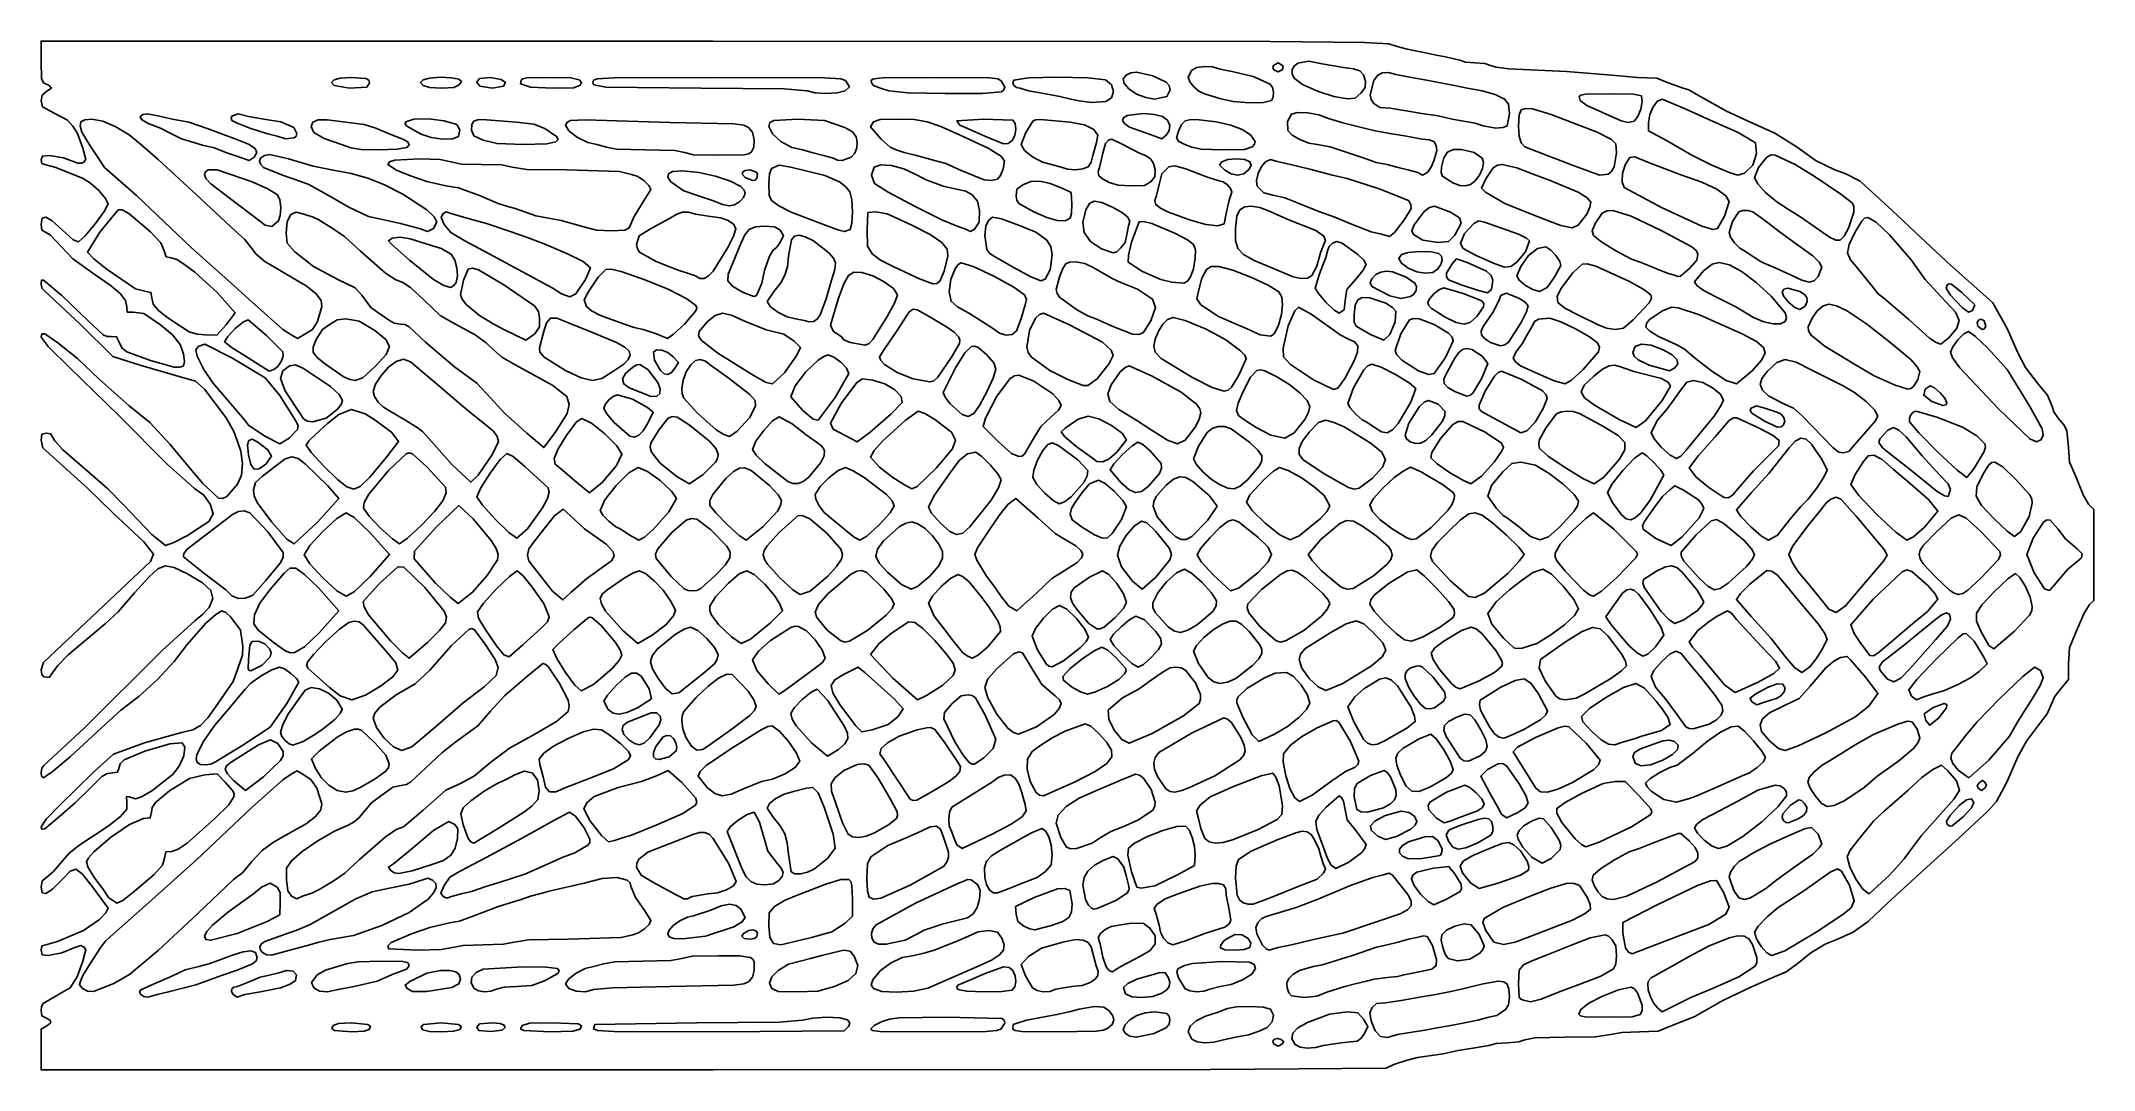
# Model space of a CAD drawing. Extents: x 0 to 192, y 1 to 97.
import ezdxf

# ---------------------------------------------------------------- set-up
doc = ezdxf.new("R2010")
doc.units = 0

msp = doc.modelspace()

# ---------------------------------------------------------------- linework, layer by layer
at = {"layer": 'Image', "color": 7}
msp.add_lwpolyline([(0.001071, 2.660957), (0.002129, 4.565954), (0.527529, 4.865013), (0.91432, 5.155046), (0.844391, 5.415345), (0.31792, 5.66662), (0.063618, 5.793402), (0.000753, 6.301619), (0.026373, 6.677515), (0.186677, 6.948237), (1.418924, 7.660517), (2.712842, 8.433212), (3.365489, 9.459295), (3.89465, 10.905524), (4.080513, 11.624166), (4.175519, 11.949652), (4.022271, 12.215562), (3.713135, 12.371574), (3.159075, 12.195798), (1.941574, 11.677937), (0.671575, 11.423938), (0.098286, 11.498299), (-0.000012, 11.931945), (0.079362, 12.349229), (0.444479, 12.439944), (1.540658, 12.733745), (3.95945, 13.767722), (5.453021, 14.81016), (6.032762, 15.412168), (6.265313, 15.854602), (4.8044, 17.857168), (3.84573, 19.04628), (3.252724, 19.502275), (2.717263, 19.292335), (1.931226, 18.483647), (1.052705, 17.622677), (0.452927, 17.230226), (0.109489, 17.298599), (-0.000012, 17.820097), (0.098742, 18.398317), (0.55032, 18.760009), (1.154785, 19.268838), (1.835265, 20.069386), (2.631699, 20.971015), (3.528596, 21.699328), (6.255336, 23.502168), (7.402724, 24.417191), (7.992328, 25.076347), (8.010961, 25.729811), (7.973164, 26.257586), (8.228215, 26.249769), (8.810531, 26.042006), (9.371808, 26.230665), (10.345898, 26.810947), (12.315576, 28.346325), (12.921452, 29.167484), (13.305397, 30.080583), (13.403615, 30.861479), (13.152307, 31.286027), (11.998356, 31.183589), (9.669923, 30.48968), (7.762697, 29.693643), (7.387488, 29.329769), (7.248528, 28.889988), (7.116309, 28.529669), (6.688646, 28.492042), (6.195285, 28.42827), (5.659461, 28.146929), (4.483922, 26.947991), (3.171728, 25.671002), (1.523986, 24.260063), (0.35501, 23.270728), (0.085496, 23.216892), (-0.000012, 23.443017), (0.483183, 24.142846), (1.719018, 25.427366), (4.902337, 28.544765), (6.768713, 30.217461), (9.661382, 31.2667), (13.091328, 32.23991), (14.152754, 32.501574), (14.884391, 32.890805), (15.579819, 33.64227), (16.532618, 34.990637), (17.9293, 37.014138), (18.311348, 38.12943), (18.652703, 39.041357), (18.783972, 39.467453), (18.813164, 40.293346), (18.593952, 41.799913), (17.70074, 43.003677), (17.224196, 43.430819), (16.866331, 43.597239), (16.293638, 43.264175), (15.375262, 42.448014), (13.634426, 40.464576), (12.411554, 38.870518), (10.852908, 37.197198), (9.139076, 35.623785), (7.450645, 34.329444), (5.248916, 32.312758), (2.728103, 29.965922), (1.042224, 28.568924), (0.218709, 28.018591), (0.048552, 28.172521), (0.003426, 28.524597), (0.076988, 28.910244), (0.262894, 29.164892), (4.017377, 32.645271), (11.326224, 39.92435), (14.34439, 42.6697), (15.099613, 43.276162), (15.676219, 43.925052), (16.022039, 44.74807), (15.837542, 45.48593), (15.066158, 46.2261), (13.651318, 47.056053), (12.415087, 47.638976), (11.58577, 47.800037), (10.898753, 47.518152), (10.08942, 46.772235), (8.720213, 45.29057), (7.205774, 43.514612), (5.979094, 42.382265), (2.542929, 39.500123), (1.550709, 38.495729), (1.058633, 37.797579), (0.754899, 37.36997), (0.267837, 37.434696), (0.07051, 37.656967), (-0.000012, 38.094089), (0.243105, 38.77014), (1.396986, 39.893653), (10.202308, 48.213288), (10.498641, 48.870999), (9.5905, 50.026136), (6.69756, 52.757726), (4.326897, 55.031688), (0.153032, 58.808996), (-0.000012, 59.528662), (0.074746, 60.094282), (0.507987, 60.191884), (0.891322, 60.127784), (1.015986, 59.93068), (1.270864, 59.449627), (1.9865, 58.663375), (4.506079, 56.467019), (6.227259, 54.970051), (7.723408, 53.47423), (10.323308, 50.716487), (11.60323, 49.693231), (12.389499, 49.968703), (13.658337, 50.613519), (15.660063, 51.921594), (16.061622, 52.657303), (15.765987, 53.552306), (15.182295, 54.39262), (14.308637, 55.001478), (11.806666, 57.242721), (7.272282, 61.800549), (2.669977, 66.287877), (0.650069, 68.250175), (0.012011, 69.124206), (0.086073, 69.43484), (0.354174, 69.459383), (1.577226, 68.616207), (3.388049, 67.134542), (5.414239, 65.207754), (8.212644, 62.734821), (10.159975, 61.18184), (12.049665, 59.13508), (13.55914, 57.294335), (15.086476, 55.491554), (16.555568, 54.116799), (16.919807, 54.071344), (17.342851, 54.281741), (18.310959, 55.429419), (18.707712, 56.264687), (18.795965, 57.346373), (18.643462, 58.498553), (18.334248, 59.387552), (17.978606, 60.345799), (17.256838, 61.62036), (15.239969, 64.287066), (14.399668, 65.029748), (13.210129, 65.379529), (9.326738, 66.491039), (6.711188, 67.340864), (3.686522, 70.328033), (0.330921, 73.468077), (0.084074, 73.706748), (-0.000012, 74.11149), (0.050479, 74.464582), (0.229938, 74.466613), (1.931024, 73.019646), (4.439284, 70.630128), (5.798448, 69.366296), (6.163122, 69.199188), (6.52571, 69.199425), (7.05347, 69.168884), (7.279367, 68.665763), (7.53379, 68.138526), (7.996484, 67.781882), (10.219106, 66.944617), (12.43296, 66.348072), (12.979935, 66.321569), (13.275868, 66.474163), (13.366727, 66.871173), (13.298484, 67.577917), (12.983227, 68.442529), (12.277229, 69.338791), (11.154323, 70.293179), (9.588345, 71.332169), (8.589386, 71.474711), (8.036564, 71.482143), (7.98898, 71.975844), (7.863699, 72.569368), (7.369794, 73.221592), (6.448159, 73.991914), (5.03969, 74.939735), (2.95185, 76.446051), (1.388304, 78.1095), (0.871696, 78.639341), (0.414638, 78.920503), (0.075644, 79.125821), (-0.000012, 79.683549), (0.103673, 80.237698), (0.440258, 80.33878), (1.048039, 79.976189), (1.965311, 79.139321), (2.982872, 78.220205), (3.493291, 78.04478), (4.109055, 78.600926), (5.041645, 79.709695), (5.893063, 80.865811), (6.265313, 81.563996), (6.007591, 82.084906), (5.383992, 82.807162), (4.618866, 83.501855), (3.936563, 83.940076), (1.385802, 84.954176), (0.342518, 85.253185), (0.076574, 85.347838), (-0.000012, 85.676518), (0.120195, 86.034504), (0.778729, 86.099851), (2.09106, 85.862584), (3.415489, 85.380043), (3.789313, 85.363199), (4.029284, 85.484582), (4.176344, 85.74513), (4.080513, 86.068964), (3.89465, 86.770879), (3.384646, 88.135817), (2.964012, 88.833971), (2.45314, 89.37204), (0.804955, 90.260974), (0.124296, 90.627949), (0.001693, 91.179845), (0.105792, 91.719205), (0.549268, 92.084044), (0.973715, 92.385365), (0.769833, 92.634377), (0.221623, 92.873176), (0.047139, 93.287458), (-0.000012, 94.820507), (-0.000012, 96.767838), (62.695577, 96.76244), (114.671608, 96.71525), (123.465387, 96.639238), (125.719864, 96.50844), (126.50484, 96.259828), (127.446141, 96.00687), (128.693163, 95.74687), (129.878495, 95.497829), (131.158463, 95.24983), (132.343795, 94.995214), (132.875756, 94.810259), (133.777811, 94.741214), (134.676193, 94.671924), (135.226678, 94.495199), (135.751436, 94.315645), (136.922495, 94.175138), (142.324479, 93.920499), (146.526497, 93.585089), (148.935678, 93.381165), (150.723383, 93.307134), (151.807134, 92.873165), (153.187726, 92.365166), (153.729403, 92.201495), (154.411575, 91.807989), (157.221722, 90.229588), (159.607438, 89.147837), (161.734073, 88.181647), (163.829786, 86.874733), (165.616077, 85.600416), (167.355849, 84.745176), (168.307412, 84.409494), (169.697697, 83.67956), (172.684558, 80.952434), (175.36797, 78.43267), (178.138434, 75.854012), (181.135345, 73.16696), (182.094739, 72.341702), (183.438586, 69.893712), (184.403762, 67.678914), (185.144422, 66.313177), (186.2644, 64.848534), (187.181477, 63.713814), (187.621092, 62.659515), (187.780657, 62.168454), (188.189318, 61.589359), (188.697971, 60.968655), (188.986594, 60.419804), (189.14509, 58.844583), (189.25, 57.478498), (189.822422, 56.127879), (190.499755, 54.425282), (191.007754, 53.561831), (191.515753, 53.053832), (191.515753, 48.810614), (191.515753, 44.567396), (191.099268, 44.181411), (190.567922, 43.315328), (189.799075, 41.511364), (189.243292, 40.161254), (189.14509, 38.688861), (189.14509, 37.190224), (188.383091, 36.297518), (187.844929, 35.561892), (187.621092, 35.046845), (187.165177, 33.983654), (186.355287, 32.930321), (185.222747, 31.425965), (184.403762, 29.959906), (183.378519, 27.603474), (182.418327, 25.79851), (181.650723, 24.930051), (178.569638, 22.073316), (175.259771, 19.085941), (172.296442, 16.348179), (170.452015, 14.607167), (169.058266, 13.620559), (167.534268, 12.943978), (166.438291, 12.478312), (165.089756, 11.677935), (163.799898, 10.619603), (162.815877, 9.899937), (161.329955, 9.284861), (159.51385, 8.480481), (156.898202, 7.22954), (154.279758, 5.745521), (153.263759, 5.324876), (151.90708, 4.816874), (150.849032, 4.386212), (149.113084, 4.310111), (147.513299, 4.241785), (146.403894, 4.056111), (145.001819, 3.859719), (142.160599, 3.803945), (139.362403, 3.754449), (138.419848, 3.555329), (137.855622, 3.367315), (136.821153, 3.300287), (135.761567, 3.22778), (135.066132, 3.040903), (133.573336, 2.787946), (132.195692, 2.582468), (130.809827, 2.248834), (128.396019, 1.909124), (127.338498, 1.648622), (126.1955, 1.274163), (125.475834, 0.918485), (109.09309, 0.798391), (62.73791, 0.755949), (0, 0.755949), (0.001071, 2.660957)], close=True, dxfattribs=at)
for points in [[(105.02887, 91.584897), (105.325203, 92.230599), (105.244998, 92.61218), (104.977756, 92.935224), (103.72241, 93.535784), (102.205165, 93.872191), (101.67031, 93.800856), (101.243725, 93.5704), (100.951435, 93.231594), (101.048616, 92.815833), (101.481459, 92.297058), (102.204351, 91.826455), (103.058689, 91.485622), (103.885872, 91.356152), (105.02887, 91.584897), (105.02887, 91.584897)], [(114.773994, 91.213711), (114.935523, 91.539345), (114.967947, 91.981984), (114.878685, 92.425898), (114.675156, 92.75536), (113.073063, 93.463949), (111.230209, 93.887992), (110.007984, 94.143174), (109.2728, 94.347467), (108.501834, 94.398767), (107.821248, 94.301104), (107.357203, 94.058508), (107.018537, 93.383845), (107.162009, 92.957489), (107.528128, 92.49655), (108.020451, 92.097632), (108.542535, 91.857336), (110.066533, 91.370202), (111.218125, 91.128804), (112.702717, 91.011746), (114.046083, 91.034794), (114.773994, 91.213711), (114.773994, 91.213711)], [(115.785963, 94.088345), (115.872812, 94.285531), (115.814746, 94.497439), (115.400527, 94.73584), (114.986308, 94.497439), (114.92824, 94.285531), (115.015087, 94.088345), (115.400527, 93.889175), (115.785963, 94.088345), (115.785963, 94.088345)], [(123.138312, 91.892642), (123.533636, 92.444661), (123.550336, 93.025517), (123.380487, 93.612056), (123.042144, 93.980616), (122.444442, 94.187008), (121.496519, 94.287041), (119.512292, 94.63455), (118.259468, 94.905795), (117.247307, 94.690086), (116.906439, 94.438221), (116.715693, 94.110934), (116.705055, 93.723665), (116.904512, 93.291852), (117.693451, 92.710425), (119.069731, 92.086782), (120.610834, 91.584054), (121.894245, 91.365368), (122.588647, 91.451933), (123.138312, 91.892642), (123.138312, 91.892642)], [(30.381447, 92.467959), (30.649295, 92.873176), (30.575475, 93.126735), (30.305818, 93.282006), (28.889812, 93.381175), (27.894377, 93.319048), (27.337332, 93.137645), (27.09502, 92.892101), (27.347307, 92.63503), (28.784377, 92.372065), (30.381455, 92.467959), (30.381447, 92.467959)], [(39.01909, 92.690365), (39.222724, 92.995256), (38.971801, 93.198364), (38.287807, 93.346972), (37.25777, 93.381915), (36.250462, 93.309903), (35.634655, 93.137645), (35.392343, 92.892101), (35.64463, 92.63503), (36.227391, 92.435947), (37.35405, 92.370561), (38.522609, 92.427273), (39.019097, 92.690365), (39.01909, 92.690365)], [(43.146082, 92.568376), (43.32347, 92.903934), (42.917979, 93.184662), (41.904287, 93.373692), (40.907799, 93.27839), (40.650385, 92.942704), (40.936284, 92.548072), (42.103491, 92.375792), (43.146082, 92.568366), (43.146082, 92.568376)], [(50.307145, 92.637499), (50.433699, 92.903175), (50.21085, 93.145498), (49.412006, 93.329353), (47.399028, 93.381175), (45.32811, 93.332295), (44.944592, 93.24793), (44.802742, 93.102937), (44.742292, 92.789245), (45.675133, 92.457986), (47.77354, 92.370325), (49.689118, 92.417429), (50.307145, 92.637499), (50.307145, 92.637499)], [(75.028521, 92.118387), (75.416441, 92.484243), (75.047227, 93.084842), (74.619205, 93.247941), (73.09808, 93.336828), (63.21435, 93.381175), (53.437807, 93.337435), (51.907183, 93.253643), (51.529095, 93.102688), (51.470813, 92.865685), (51.573033, 92.685716), (52.686532, 92.465134), (61.542609, 92.359176), (69.334647, 92.308923), (71.458566, 92.111177), (72.173484, 91.921489), (73.218281, 91.85989), (74.275705, 91.92574), (75.028508, 92.1184), (75.028521, 92.118387)], [(89.588357, 92.032466), (89.823994, 92.225057), (89.90064, 92.461547), (89.577218, 93.042509), (89.26383, 93.232783), (88.47021, 93.333938), (83.391246, 93.381175), (78.529569, 93.336215), (77.68959, 93.25687), (77.443346, 93.11904), (77.460745, 92.873004), (77.651404, 92.632012), (78.316565, 92.368066), (79.078564, 92.125282), (80.869591, 91.946576), (84.332713, 91.861695), (87.796207, 91.885404), (89.588351, 92.032466), (89.588357, 92.032466)], [(99.335232, 91.111752), (99.867025, 91.479712), (100.03922, 92.070702), (99.853937, 92.688863), (99.313298, 93.138333), (97.653064, 93.341123), (94.825451, 93.405751), (92.104078, 93.333879), (90.762563, 93.127168), (90.663446, 92.870004), (90.750021, 92.623421), (90.985634, 92.436711), (91.333631, 92.359168), (92.117228, 92.111169), (93.556559, 91.862128), (95.057581, 91.602127), (96.07358, 91.346577), (96.858555, 91.179837), (97.983684, 91.020532), (99.33524, 91.111746), (99.335232, 91.111752)], [(136.7873, 88.843048), (136.990499, 90.01609), (136.913007, 90.880187), (136.539653, 91.340566), (135.650654, 91.779099), (134.427775, 92.114087), (133.051456, 92.365177), (131.851956, 92.619176), (130.555841, 92.873176), (129.259723, 93.127176), (127.846511, 93.381175), (126.400485, 93.648883), (125.710369, 93.841854), (125.125559, 93.808671), (124.664681, 93.554454), (124.346364, 93.084324), (123.985966, 91.760354), (124.076446, 91.314938), (124.347422, 90.938283), (124.895454, 90.579061), (125.849224, 90.496511), (127.338586, 90.248513), (128.809225, 90.000514), (130.333223, 89.799388), (131.65658, 89.46736), (133.801862, 89.094024), (134.535243, 88.848511), (135.731106, 88.650864), (136.388799, 88.69796), (136.787374, 88.843061), (136.7873, 88.843048)], [(129.33283, 84.500788), (129.709175, 85.061088), (129.957788, 85.686485), (130.202638, 86.560753), (130.13871, 87.017594), (129.951068, 87.357753), (129.535822, 87.554695), (128.844965, 87.623849), (127.397048, 87.877849), (125.836156, 88.137849), (124.459838, 88.385848), (123.443839, 88.639848), (122.42784, 88.893848), (121.448545, 89.141847), (120.09388, 89.551006), (119.204575, 89.867179), (118.164852, 90.059827), (117.230231, 90.098953), (116.65623, 89.954561), (116.279116, 89.264868), (116.320781, 88.414952), (116.704799, 87.989535), (117.422411, 87.567683), (118.272986, 87.24469), (119.055894, 87.11585), (120.263096, 86.883964), (122.597174, 86.112612), (123.528506, 85.811337), (124.562082, 85.421594), (125.572526, 85.247185), (126.491835, 84.999186), (127.517801, 84.751187), (128.449136, 84.496571), (128.876346, 84.261974), (129.332819, 84.500778), (129.33283, 84.500788)], [(146.211569, 84.342372), (146.521193, 84.587087), (146.764695, 85.031716), (146.981153, 86.333909), (146.90257, 87.161029), (146.515487, 87.591295), (145.174791, 88.271021), (142.493826, 89.278967), (140.885161, 89.920406), (139.135033, 90.446141), (138.49831, 90.473926), (138.09253, 90.334312), (137.894692, 89.876814), (137.837165, 88.820376), (137.893003, 87.902461), (138.081707, 87.279556), (138.435061, 86.892436), (138.984849, 86.681878), (140.500598, 86.087162), (141.81856, 85.591852), (142.917159, 85.168519), (144.064496, 84.745186), (144.705126, 84.496571), (145.413657, 84.254821), (146.211569, 84.342372), (146.211569, 84.342372)], [(148.608524, 89.27744), (148.969892, 89.72579), (149.247169, 90.417615), (149.376305, 91.131396), (149.293252, 91.645611), (148.565243, 91.809648), (146.373179, 91.857177), (144.088306, 91.809501), (143.644685, 91.731992), (143.486242, 91.602781), (143.58379, 91.234376), (144.202955, 90.768189), (147.404486, 89.309304), (148.078573, 89.167249), (148.608524, 89.27744), (148.608524, 89.27744)], [(158.915331, 84.435595), (159.685664, 85.17584), (160.029593, 86.289504), (159.948869, 87.262963), (158.3115, 88.22009), (155.99624, 89.255657), (153.376299, 90.438332), (151.219704, 91.349178), (150.796115, 91.142562), (150.389083, 90.61704), (150.080977, 89.914103), (149.954164, 89.17524), (149.94448, 88.386647), (151.63262, 87.499281), (154.003284, 86.131413), (155.87114, 85.181195), (157.564471, 84.485162), (158.280898, 84.261252), (158.915328, 84.435595), (158.915331, 84.435595)], [(24.621975, 69.420746), (25.321567, 69.843872), (25.787726, 70.582115), (26.195024, 71.991045), (26.144892, 72.555239), (25.628782, 73.207417), (24.720528, 73.916882), (23.452637, 74.670717), (20.865514, 76.206179), (20.082395, 76.87925), (19.572736, 77.538617), (18.972661, 78.291422), (18.15391, 79.016324), (14.477982, 82.434498), (10.933641, 85.717103), (9.240309, 87.167377), (8.212344, 88.027491), (6.988014, 88.769389), (5.766833, 89.290065), (4.748315, 89.486513), (4.080073, 89.428761), (3.718751, 89.231069), (3.635886, 88.856784), (3.803013, 88.269252), (4.588256, 86.986792), (5.439637, 85.669719), (5.922143, 84.954969), (6.663208, 84.305211), (8.916614, 82.368835), (14.013393, 77.516038), (17.136072, 74.708659), (19.982152, 72.158819), (22.548943, 69.843872), (23.22952, 69.420539), (23.930739, 69.025093), (24.621975, 69.420746), (24.621975, 69.420746)], [(19.896396, 85.930245), (20.12666, 86.353445), (19.962802, 86.74068), (19.361114, 87.136669), (18.277886, 87.586128), (15.578648, 88.58895), (13.773046, 89.20107), (12.276652, 89.467781), (10.890786, 89.789035), (9.919129, 89.990965), (9.484619, 89.920478), (9.252138, 89.740645), (9.375384, 89.44667), (9.990391, 89.063313), (11.140192, 88.639848), (12.119487, 88.136558), (13.097726, 87.628559), (13.944392, 87.383052), (15.070648, 87.065619), (16.159732, 86.807282), (17.328035, 86.335057), (18.090034, 86.09385), (18.795977, 85.845851), (19.425216, 85.616767), (19.896396, 85.930245), (19.896396, 85.930245)], [(23.608122, 87.726632), (23.80684, 87.888177), (23.86498, 88.134833), (23.567344, 88.697329), (22.371873, 89.236974), (20.780203, 89.48468), (19.362524, 89.740513), (18.393812, 89.983523), (17.804741, 89.77035), (17.729477, 89.565986), (17.79849, 89.3639), (18.242006, 89.147847), (19.47331, 88.639848), (21.034812, 88.125848), (22.013306, 87.877849), (22.811317, 87.642067), (23.608122, 87.726632), (23.608122, 87.726632)], [(34.124201, 86.843525), (34.347052, 87.085848), (34.220498, 87.351524), (33.764431, 87.623849), (32.472833, 88.111584), (31.235236, 88.647722), (30.155489, 88.978122), (26.705833, 89.422683), (25.862536, 89.407334), (25.350423, 89.187562), (25.200132, 88.791837), (25.442301, 88.248625), (26.426874, 87.679815), (28.038773, 87.125412), (28.885439, 86.806523), (29.857815, 86.648226), (31.54018, 86.605053), (33.204865, 86.671866), (34.124201, 86.843525), (34.124201, 86.843525)], [(38.938884, 87.868528), (39.07899, 88.483251), (38.777287, 88.982888), (37.613869, 89.322511), (36.131546, 89.496079), (34.789113, 89.478289), (34.04536, 89.243841), (33.964529, 89.052346), (34.118724, 88.840082), (35.475289, 88.072103), (36.390718, 87.762201), (37.449677, 87.614595), (38.387341, 87.644849), (38.938884, 87.868528), (38.938884, 87.868528)], [(48.009519, 87.351524), (48.234714, 87.595858), (48.094853, 87.872734), (47.00058, 88.609109), (45.963087, 88.996152), (44.36528, 89.184809), (41.560833, 89.411523), (40.825635, 89.435225), (40.380958, 89.305194), (40.176693, 88.986805), (40.162731, 88.445432), (40.366295, 87.918442), (41.232617, 87.516381), (42.544968, 87.205255), (44.967913, 87.12919), (47.173861, 87.169183), (48.009519, 87.351524), (48.009519, 87.351524)], [(66.277684, 86.420579), (66.488977, 86.852974), (66.515595, 87.546538), (66.380062, 88.263868), (65.985479, 88.707475), (65.575244, 88.910004), (64.629917, 89.029809), (58.704155, 89.178401), (50.772258, 89.403868), (49.403951, 89.356872), (49.054935, 89.168572), (48.937274, 88.872699), (49.261279, 88.358424), (50.045064, 87.781148), (51.006288, 87.310435), (51.86261, 87.11585), (52.757236, 86.867234), (53.684577, 86.667428), (56.397898, 86.613235), (59.111222, 86.559037), (60.038563, 86.359235), (60.878693, 86.160752), (63.177346, 86.105235), (65.583857, 86.152075), (66.040405, 86.247997), (66.277684, 86.420579), (66.277684, 86.420579)], [(75.578107, 85.937855), (75.902927, 86.31202), (76.098561, 86.791264), (76.150967, 87.318592), (76.046099, 87.83701), (75.698241, 88.286549), (74.976533, 88.705364), (73.094625, 89.354973), (70.591424, 89.486513), (68.370646, 89.366686), (67.994081, 89.158106), (67.902584, 88.798151), (68.226517, 88.1143), (69.02746, 87.401001), (70.049131, 86.837752), (71.035246, 86.604054), (72.041276, 86.348464), (72.982577, 86.099851), (73.923879, 85.851236), (74.30673, 85.659358), (74.733271, 85.611051), (75.578107, 85.937855), (75.578107, 85.937855)], [(89.225767, 83.891673), (89.503932, 84.234088), (89.746366, 84.829165), (89.875274, 85.546083), (89.596805, 85.994341), (88.345407, 86.772731), (85.682561, 88.003497), (83.931619, 88.798236), (82.655286, 89.242773), (81.466866, 89.437386), (79.979665, 89.482349), (78.27562, 89.432615), (77.651335, 89.220417), (77.385238, 88.769991), (78.374144, 87.596756), (79.223005, 86.850459), (79.781112, 86.60785), (80.527871, 86.359235), (81.543869, 86.105235), (82.559868, 85.851236), (83.481231, 85.589836), (84.395856, 85.3354), (85.851894, 84.67459), (87.968183, 83.814342), (88.679175, 83.741644), (89.225767, 83.891673), (89.225767, 83.891673)], [(90.586626, 87.486446), (90.839575, 87.957593), (90.941701, 88.551126), (90.885643, 89.08664), (90.66404, 89.383728), (87.926974, 89.483358), (85.435724, 89.328766), (85.711132, 88.915881), (86.35524, 88.627965), (88.053225, 87.89079), (89.773794, 87.182551), (90.2291, 87.218289), (90.586626, 87.486446), (90.586626, 87.486446)], [(97.686218, 85.041519), (97.972416, 85.454163), (98.132335, 86.07371), (98.476377, 87.302905), (98.594773, 87.977158), (98.208927, 88.527614), (97.340683, 88.937547), (96.011882, 89.190231), (93.252742, 89.448067), (92.758825, 89.419759), (92.516227, 89.29699), (91.885001, 88.237193), (91.439887, 87.107772), (91.7494, 86.561254), (92.501461, 85.953143), (93.431357, 85.4572), (94.274373, 85.247185), (95.165216, 84.999186), (95.754526, 84.807006), (96.488918, 84.75198), (97.191709, 84.83114), (97.686218, 85.041519), (97.686218, 85.041519)], [(104.987669, 88.00274), (105.23848, 88.414897), (105.290601, 88.891739), (105.096632, 89.375881), (104.621588, 89.720132), (103.862503, 89.925814), (102.816409, 89.994248), (101.315798, 89.80994), (100.975511, 89.605132), (100.903516, 89.348221), (101.096025, 89.056456), (101.549249, 88.747088), (103.222681, 88.144541), (104.069347, 87.822522), (104.547891, 87.653449), (104.987669, 88.00274), (104.987669, 88.00274)], [(112.974195, 86.888094), (113.204152, 87.149847), (113.258925, 87.393543), (112.818196, 88.003544), (112.061074, 88.513625), (110.981298, 88.92983), (109.624056, 89.238713), (108.034536, 89.426832), (107.249867, 89.444209), (106.744379, 89.314302), (106.405381, 88.97442), (106.120183, 88.361872), (105.935964, 87.72472), (106.151586, 87.388206), (106.693203, 87.109849), (107.357203, 86.86185), (108.232686, 86.672711), (110.222531, 86.613851), (112.266483, 86.661279), (112.974195, 86.888094), (112.974195, 86.888094)], [(103.549568, 83.661539), (103.913973, 84.134654), (103.921019, 84.769515), (103.789269, 85.331802), (103.532139, 85.741401), (103.091739, 86.058633), (102.410179, 86.34382), (100.84685, 87.141419), (99.882787, 87.623849), (99.579754, 87.512226), (99.316262, 87.217499), (99.059878, 86.319598), (98.78673, 85.085368), (98.633627, 84.572184), (98.693899, 84.202916), (99.012497, 83.897518), (99.634372, 83.575944), (100.494012, 83.333696), (101.708444, 83.247239), (102.940663, 83.30364), (103.549568, 83.661539), (103.549568, 83.661539)], [(133.770918, 83.700885), (134.186969, 84.250051), (134.463026, 84.870968), (134.561724, 85.444534), (134.445695, 85.851643), (133.688262, 86.373505), (132.503172, 86.655576), (131.742135, 86.651733), (131.216519, 86.405412), (130.870984, 85.866746), (130.650191, 84.985869), (130.613367, 84.503313), (130.737, 84.158084), (131.71862, 83.53641), (132.353333, 83.300988), (132.885592, 83.248215), (133.347439, 83.380657), (133.770918, 83.700885), (133.770918, 83.700885)], [(22.140305, 79.985579), (22.317469, 80.487804), (22.356493, 81.230372), (22.266257, 81.958352), (22.055639, 82.416816), (21.152433, 82.975691), (19.693159, 83.643346), (16.436373, 84.75225), (15.598867, 84.741046), (15.337176, 84.577152), (15.239981, 84.328886), (15.386996, 83.948153), (15.824441, 83.451134), (17.549013, 82.128825), (19.727309, 80.487538), (20.90372, 79.597232), (21.533043, 79.471958), (22.140305, 79.985579), (22.140305, 79.985579)], [(36.604955, 79.268104), (36.914623, 79.863619), (36.666675, 80.367809), (35.989876, 81.029314), (33.751991, 82.490188), (31.989565, 83.367565), (30.47846, 83.971843), (28.939448, 84.397288), (27.093299, 84.738169), (25.374737, 85.095563), (23.092841, 85.784214), (21.346482, 86.178322), (20.835315, 86.100087), (20.484503, 85.84006), (20.389903, 85.558473), (20.491693, 85.25096), (20.751061, 84.979718), (21.129195, 84.806945), (22.62237, 84.212279), (24.061702, 83.728071), (24.976635, 83.380443), (26.651694, 82.435982), (28.702628, 81.251172), (30.562141, 80.380138), (32.427292, 79.999152), (33.527958, 79.749859), (34.45929, 79.495859), (35.390622, 79.24186), (36.066504, 79.008204), (36.604955, 79.268106), (36.604955, 79.268104)], [(54.876409, 79.326526), (55.317675, 80.387107), (56.260696, 81.911105), (56.895695, 82.907313), (56.711539, 83.296157), (56.25304, 83.736059), (55.66175, 84.116401), (55.079219, 84.326563), (53.949664, 84.588913), (49.01735, 84.745186), (45.323012, 84.795909), (43.955113, 85.004597), (42.975841, 85.202486), (41.098103, 85.246156), (39.210876, 85.290045), (38.232392, 85.494744), (37.233579, 85.702378), (35.300264, 85.761185), (33.010359, 85.64627), (32.500599, 85.48875), (32.342626, 85.252188), (33.152717, 84.727428), (34.45929, 84.186554), (35.978602, 83.653858), (37.7566, 83.245493), (38.950048, 83.077966), (40.893951, 82.340518), (42.63536, 81.595648), (43.433948, 81.358524), (44.232534, 81.126638), (46.156652, 80.458815), (48.513942, 80.018712), (50.630606, 79.445933), (51.808574, 79.107313), (53.237335, 79.047023), (54.449269, 79.121478), (54.876409, 79.326526), (54.876409, 79.326526)], [(65.18026, 81.796909), (65.542164, 82.177736), (65.67696, 82.528899), (65.585532, 82.864376), (65.268761, 83.19814), (64.312058, 83.706813), (62.917149, 84.164596), (61.350509, 84.500109), (59.878615, 84.641972), (58.910782, 84.598581), (58.529617, 84.371796), (58.468521, 84.050804), (58.764263, 83.635369), (59.979504, 82.78997), (61.250628, 82.366183), (62.737924, 81.872717), (63.568722, 81.524559), (64.194151, 81.397689), (64.70205, 81.489382), (65.18026, 81.796909), (65.18026, 81.796909)], [(66.778487, 83.983187), (66.833245, 84.29969), (66.734647, 84.539689), (66.116463, 84.745186), (65.673752, 84.690919), (65.44743, 84.541745), (65.449777, 84.318102), (65.69307, 84.04043), (66.360597, 83.74102), (66.618433, 83.793474), (66.778487, 83.983187), (66.778487, 83.983187)], [(75.488708, 79.19106), (75.650098, 79.779607), (75.694195, 80.830666), (75.625618, 81.937099), (75.448986, 82.691763), (75.074863, 83.164863), (74.494095, 83.620341), (73.103868, 84.222979), (69.934581, 85.014177), (68.854874, 85.170714), (68.132488, 84.875573), (67.970404, 84.374369), (67.885701, 83.432235), (67.918657, 82.393285), (68.140417, 81.884385), (68.81625, 81.400629), (69.989763, 80.802087), (72.982577, 79.651365), (74.413442, 79.123919), (74.953882, 78.994711), (75.488708, 79.19106), (75.488708, 79.19106)], [(87.068476, 79.199526), (87.521524, 79.857272), (87.541715, 80.967102), (87.352231, 81.838107), (86.862215, 82.403164), (86.281397, 82.766034), (85.686567, 82.882522), (84.156174, 83.232891), (82.581045, 83.821993), (81.48038, 84.372349), (80.494117, 84.854447), (79.351526, 85.152948), (78.335921, 85.21988), (77.730615, 85.007271), (77.487834, 84.253251), (77.760981, 83.466515), (79.037619, 82.662965), (81.551498, 81.318947), (84.099321, 80.054549), (85.47779, 79.489859), (86.190561, 79.24186), (86.704713, 79.010619), (87.068476, 79.199526), (87.068476, 79.199526)], [(110.371333, 79.699059), (110.575575, 80.672725), (110.829575, 81.928211), (111.082532, 82.679296), (110.966298, 83.022179), (110.674865, 83.363535), (110.294135, 83.626174), (109.910014, 83.732905), (108.711868, 84.086983), (106.790258, 84.834065), (105.774776, 85.116326), (105.211226, 85.039686), (104.567927, 84.39144), (104.309205, 83.390521), (104.050067, 82.364582), (103.895519, 81.891726), (104.009454, 81.507507), (104.429358, 81.160581), (105.192719, 80.799605), (107.136747, 80.076546), (108.677199, 79.645867), (109.770064, 79.51692), (110.371333, 79.699059), (110.371333, 79.699059)], [(112.659158, 84.779698), (112.894136, 85.200464), (112.782353, 85.499364), (112.308913, 85.700895), (111.521967, 85.769541), (110.704933, 85.70464), (110.14123, 85.505529), (109.938342, 85.214721), (110.4052, 84.736727), (111.011815, 84.362172), (111.628888, 84.245228), (112.197607, 84.384774), (112.659158, 84.77969), (112.659158, 84.779698)], [(126.272274, 78.914933), (127.211512, 80.110565), (127.809788, 81.128546), (127.797143, 81.521728), (127.584587, 81.875278), (124.832924, 82.962643), (121.835185, 83.93284), (120.48052, 84.240954), (118.363856, 84.813819), (116.546951, 85.252003), (115.333008, 85.520078), (114.703219, 85.701724), (114.238044, 85.506585), (113.842523, 85.066441), (113.534821, 84.417554), (113.380176, 83.746209), (113.443827, 83.238693), (114.059494, 82.61275), (114.92446, 82.374522), (116.029779, 82.137615), (117.263191, 81.651026), (119.210522, 80.871514), (120.695944, 80.342107), (122.258518, 79.665193), (124.075089, 78.980222), (125.052514, 78.739975), (125.807965, 78.519636), (126.272274, 78.914936), (126.272274, 78.914933)], [(143.384918, 79.588331), (144.20456, 80.625437), (144.495465, 81.25319), (144.580722, 81.727665), (144.231857, 82.146129), (143.383758, 82.675713), (140.800495, 83.742737), (139.19183, 84.343454), (137.670862, 84.935371), (136.314379, 85.253185), (135.869914, 85.179685), (135.484178, 84.945584), (134.796418, 83.913996), (134.392231, 83.051043), (134.754088, 82.665863), (136.560192, 81.612212), (139.107163, 80.585145), (140.800495, 79.943388), (141.790338, 79.563858), (142.837149, 79.346), (143.384918, 79.588331), (143.384918, 79.588331)], [(156.404991, 79.286786), (157.04606, 80.429677), (157.479807, 81.791395), (157.188367, 82.337321), (156.328641, 82.943664), (154.922524, 83.59824), (152.991908, 84.288865), (149.807985, 85.508024), (148.677007, 85.974021), (148.215997, 85.901509), (147.801166, 85.293382), (147.54383, 84.441204), (147.493783, 83.616607), (147.700819, 83.091222), (151.184139, 81.24123), (154.93981, 79.485128), (155.984292, 79.193547), (156.404991, 79.286786), (156.404991, 79.286786)], [(168.603874, 79.298531), (169.106318, 80.795308), (169.121577, 81.290461), (168.981389, 81.628271), (167.901133, 82.469479), (165.52313, 84.086126), (163.629805, 85.255263), (161.767271, 86.109649), (161.382152, 86.141819), (160.958216, 85.905832), (160.231622, 84.978208), (159.850471, 83.999583), (160.148658, 83.447123), (160.880673, 82.650274), (161.802698, 81.845179), (162.670912, 81.267975), (164.166491, 80.338591), (166.857718, 78.461308), (167.429079, 78.175474), (167.856305, 78.193719), (168.220776, 78.555065), (168.603874, 79.298531), (168.603874, 79.298531)], [(95.999613, 80.243074), (96.129711, 80.711167), (96.147346, 81.555405), (96.096548, 82.628522), (95.334549, 82.993546), (94.154273, 83.483159), (93.184141, 83.701889), (92.351064, 83.656773), (91.58195, 83.354847), (91.023728, 82.935298), (90.966228, 82.30581), (91.021699, 81.904176), (91.214884, 81.614254), (92.625219, 80.823936), (93.818048, 80.300711), (94.801443, 80.025467), (95.540325, 80.004242), (95.999613, 80.243074), (95.999613, 80.243074)], [(17.254988, 70.280857), (18.118645, 71.405239), (16.439686, 73.292752), (14.353268, 75.196002), (13.273491, 75.979406), (12.680134, 76.38435), (12.131201, 76.526571), (11.671539, 76.63666), (11.497399, 77.195652), (11.178926, 77.946848), (10.201575, 78.973649), (8.183716, 80.670053), (7.55447, 81.020324), (7.200802, 81.023302), (5.495085, 78.937684), (4.327636, 77.076467), (4.927073, 76.450414), (6.178504, 75.438608), (8.81745, 73.647599), (9.812912, 73.399872), (10.249587, 73.309622), (10.329321, 72.815356), (10.459973, 72.227399), (10.947962, 71.630024), (11.696969, 71.029209), (12.305993, 70.626815), (13.824059, 69.648709), (14.567498, 69.419636), (15.34999, 69.343027), (16.391331, 69.335883), (17.254988, 70.280857)], [(47.976883, 60.234218), (49.083398, 62.001084), (49.268177, 62.864563), (49.064269, 63.611905), (47.738743, 64.621313), (45.953887, 65.634669), (44.280608, 66.525604), (42.985964, 67.282293), (42.184328, 67.989849), (41.539689, 68.602818), (40.502655, 69.351347), (38.317579, 70.549356), (37.238628, 71.161574), (35.72591, 72.573228), (34.452542, 73.767524), (33.748591, 74.246533), (33.099188, 74.482424), (32.124711, 75.1218), (29.754499, 77.2012), (28.322102, 78.527247), (27.16783, 79.295554), (25.919432, 80.074706), (25.370827, 80.342525), (24.526656, 80.610304), (23.811629, 80.808526), (23.289218, 80.573984), (22.968855, 79.916657), (22.859971, 78.846525), (22.970551, 77.90324), (23.664304, 77.111723), (25.427848, 75.734974), (27.685965, 74.503059), (29.29463, 73.747235), (29.923419, 73.045313), (30.755592, 71.888885), (31.511618, 71.359882), (32.518986, 70.683512), (32.935937, 70.436324), (33.517277, 70.351871), (33.92603, 70.308126), (34.341049, 70.094968), (35.879913, 68.668878), (38.557593, 66.363957), (40.667515, 64.848469), (41.920292, 63.467125), (43.237506, 62.032318), (45.328913, 60.18024), (46.890246, 58.837219), (47.976883, 60.234218), (47.976883, 60.234218)], [(49.883992, 73.188201), (50.787403, 74.512411), (51.268184, 75.596615), (50.581674, 76.200153), (49.106607, 76.89685), (46.937596, 77.830029), (45.275467, 78.479861), (44.654464, 78.675676), (43.776596, 79.003822), (41.571284, 79.737823), (39.41803, 80.341009), (38.356365, 80.629476), (37.806029, 80.829392), (37.482878, 80.644689), (37.316104, 80.300798), (37.613209, 79.638073), (38.21647, 78.896791), (39.539286, 78.132598), (41.790522, 76.898027), (44.923185, 75.229885), (47.667276, 73.733382), (48.538908, 73.165405), (49.318274, 72.898652), (49.883992, 73.188203), (49.883992, 73.188201)], [(62.706957, 75.304865), (64.08502, 77.511731), (64.633201, 78.633563), (64.824272, 79.274218), (64.5869, 79.677124), (64.092586, 80.018804), (63.425685, 80.257126), (62.670548, 80.349957), (61.044592, 80.601406), (60.3876, 80.793253), (59.854126, 80.804445), (59.312157, 80.612835), (58.62968, 80.196277), (56.844708, 79.238545), (55.786376, 78.585114), (55.552242, 77.776093), (55.630965, 77.385685), (55.837599, 77.081508), (57.385632, 76.193872), (58.881843, 75.601198), (59.530564, 75.352582), (60.292563, 75.098583), (61.054562, 74.844583), (61.467284, 74.625313), (61.862243, 74.623919), (62.26646, 74.847927), (62.706957, 75.304865), (62.706957, 75.304865)], [(83.839505, 74.354827), (84.256327, 75.300179), (84.609257, 76.713452), (84.542047, 77.353997), (84.028247, 77.981884), (82.942889, 78.70249), (81.161007, 79.621192), (78.922041, 80.632704), (77.857485, 80.818248), (77.131239, 80.765858), (77.082926, 79.12756), (77.108041, 77.627848), (77.545835, 76.907015), (78.300366, 76.313177), (79.541479, 75.696162), (81.957233, 74.593774), (83.192016, 74.122723), (83.567024, 74.153692), (83.839505, 74.354827), (83.839505, 74.354827)], [(100.747372, 77.458155), (101.1483, 77.984006), (101.261208, 78.569951), (101.439924, 79.513388), (101.5585, 79.938668), (101.389467, 80.328484), (100.886469, 80.737964), (100.003151, 81.22224), (98.94687, 81.688688), (98.250932, 81.816441), (97.79787, 81.596027), (97.470218, 81.017974), (97.184226, 79.868563), (97.326572, 78.894212), (97.905128, 78.075339), (98.927766, 77.392361), (100.016208, 76.989925), (100.354059, 77.112589), (100.747372, 77.458155), (100.747372, 77.458155)], [(118.537888, 74.884032), (119.005536, 75.760992), (119.373156, 76.9951), (119.715248, 77.88325), (119.833603, 78.169625), (119.659273, 78.549496), (118.916978, 79.101578), (116.416525, 80.086168), (114.517155, 80.910849), (113.690806, 81.236209), (112.927808, 81.361302), (112.287424, 81.284106), (111.828913, 81.002599), (111.562818, 80.434923), (111.445815, 79.303582), (111.443921, 78.146555), (111.650929, 77.403034), (112.1904, 76.860071), (113.185898, 76.304719), (114.827202, 75.591342), (115.993192, 75.106375), (116.80705, 74.771753), (117.544475, 74.619484), (118.142433, 74.655075), (118.537888, 74.884032), (118.537888, 74.884032)], [(131.905942, 78.643431), (132.470504, 79.783588), (132.323412, 80.265859), (131.487173, 80.800587), (129.983169, 81.353761), (129.535496, 81.228816), (129.045529, 80.872493), (128.111329, 79.625135), (127.88119, 79.068314), (128.026599, 78.720901), (128.911032, 78.172779), (130.329945, 77.978489), (131.305096, 78.063155), (131.905942, 78.643431), (131.905942, 78.643431)], [(153.816631, 75.578338), (154.456427, 76.335793), (154.572265, 76.890669), (154.452728, 77.202673), (154.005436, 77.568117), (151.13158, 79.098424), (148.34489, 80.433525), (146.635785, 80.96161), (146.069604, 80.935341), (145.633951, 80.7221), (144.969076, 79.754413), (144.70499, 79.048497), (144.839129, 78.634015), (145.617962, 77.990211), (146.974503, 77.150005), (148.370106, 76.420599), (149.266124, 76.109197), (150.47952, 75.601198), (151.78865, 75.090605), (152.399813, 74.923865), (152.680344, 74.790525), (152.949617, 74.827269), (153.816631, 75.578338), (153.816631, 75.578338)], [(165.778987, 74.796865), (166.115164, 75.665423), (165.882731, 76.119745), (165.298631, 76.733039), (163.761769, 77.810802), (162.136468, 78.984661), (160.769471, 80.059321), (160.032789, 80.580877), (159.693188, 80.815833), (159.221839, 80.9506), (158.746995, 80.964963), (158.396907, 80.838711), (157.793273, 79.940651), (157.479807, 78.91583), (157.621342, 78.455776), (157.984168, 77.931429), (158.475619, 77.451705), (159.003027, 77.125519), (159.511804, 76.789577), (160.518169, 76.131121), (161.768629, 75.601198), (163.268923, 74.926246), (164.25161, 74.445144), (164.935744, 74.266397), (165.413983, 74.385229), (165.778987, 74.796865), (165.778987, 74.796865)], [(66.9113, 73.357534), (67.234723, 74.161866), (67.480108, 75.347198), (67.950353, 76.689983), (68.287262, 77.239803), (68.566436, 77.463862), (68.965303, 77.957947), (69.257249, 78.632985), (68.918582, 79.157193), (68.424908, 79.427656), (67.471554, 79.495859), (66.640523, 79.429605), (66.062178, 79.184523), (65.642636, 78.691137), (65.288014, 77.879972), (64.498602, 75.985758), (64.09958, 75.01113), (64.077021, 74.377295), (64.502078, 73.885209), (65.445907, 73.335825), (66.489999, 72.921275), (66.734036, 73.03239), (66.9113, 73.357521), (66.9113, 73.357534)], [(72.67342, 71.21379), (73.231989, 72.697304), (73.748839, 74.460049), (74.037357, 75.456607), (74.106493, 76.059676), (73.932985, 76.502337), (73.493569, 77.017669), (72.054282, 78.132001), (71.292157, 78.506232), (70.689577, 78.649194), (70.282559, 78.549585), (70.001334, 78.221292), (69.729064, 76.701863), (69.624302, 75.709862), (69.401521, 74.920003), (69.006683, 74.200198), (68.385747, 73.418359), (67.733251, 72.47421), (68.028323, 72.011106), (68.741799, 71.480709), (69.616063, 71.040502), (70.3935, 70.847967), (71.20458, 70.686822), (71.662703, 70.557892), (72.059491, 70.602482), (72.396034, 70.820985), (72.67342, 71.21379), (72.67342, 71.21379)], [(94.147323, 75.414915), (94.317606, 76.822971), (94.216481, 77.583045), (93.791686, 78.221477), (92.818021, 78.929075), (91.439887, 79.497209), (89.600247, 80.18713), (88.772417, 80.331218), (88.372582, 80.022059), (88.125523, 79.488675), (88.053225, 78.619301), (88.236484, 77.321181), (88.513256, 76.951694), (88.955855, 76.677373), (90.681402, 75.66484), (92.286553, 74.790126), (93.260818, 74.397553), (93.682601, 74.540199), (94.147323, 75.414915), (94.147323, 75.414915)], [(107.240176, 74.754532), (107.504841, 75.500321), (107.657717, 76.496875), (107.688807, 77.282391), (107.514527, 77.77716), (106.955713, 78.207196), (105.833203, 78.798517), (103.616037, 79.736525), (102.833309, 79.92864), (102.429012, 79.884728), (101.741324, 77.99733), (101.463396, 76.798727), (101.41908, 76.134489), (102.751265, 75.271844), (104.478538, 74.525189), (105.494536, 74.269787), (106.601233, 74.164082), (106.952039, 74.364752), (107.240176, 74.754532), (107.240176, 74.754532)], [(137.667374, 76.129189), (138.4699, 77.109928), (138.853164, 78.121089), (138.566352, 78.379956), (137.827276, 78.748633), (135.720501, 79.495859), (134.665783, 79.855414), (134.131846, 79.981676), (133.649784, 79.727716), (132.797289, 78.802478), (132.418505, 77.860919), (132.678667, 77.413111), (133.815503, 76.802606), (135.560415, 75.994419), (136.528953, 75.657383), (137.103734, 75.724603), (137.667374, 76.129189), (137.667374, 76.129189)], [(178.015316, 69.09955), (178.738478, 69.974908), (178.937238, 70.702228), (178.594354, 71.459072), (177.692583, 72.423), (175.766766, 74.501867), (174.467258, 76.340903), (172.457954, 78.674036), (171.195743, 79.879545), (170.415989, 80.306783), (170.122294, 80.234547), (169.847526, 79.974938), (169.219188, 78.903193), (168.682785, 77.779743), (168.535095, 77.014388), (168.79652, 76.3508), (169.487462, 75.532652), (170.925873, 73.763751), (171.396723, 73.191739), (171.914535, 72.789487), (174.243786, 70.77301), (176.172692, 69.039051), (176.791192, 68.633262), (177.230139, 68.495986), (178.015316, 69.09955), (178.015316, 69.09955)], [(38.714719, 74.246533), (38.836812, 74.851027), (38.784727, 75.60144), (38.586825, 76.329985), (38.271465, 76.868876), (37.312261, 77.419113), (34.44727, 78.325889), (33.5123, 78.468451), (32.760695, 78.379607), (32.418732, 78.129493), (32.712693, 77.788246), (34.387638, 76.336273), (36.611104, 74.528652), (37.56244, 73.967547), (38.183034, 73.785338), (38.478262, 73.936431), (38.714719, 74.246533), (38.714719, 74.246533)], [(121.565226, 71.676715), (121.705021, 72.767188), (121.826617, 73.583205), (122.646354, 74.562437), (123.329447, 75.380511), (123.613183, 75.923354), (123.398231, 76.313041), (122.853121, 76.862074), (121.370884, 77.90838), (120.891542, 78.077459), (120.467616, 77.894304), (120.177751, 77.602768), (120.057187, 77.279485), (119.854673, 76.563722), (119.253837, 75.060738), (118.872594, 73.723394), (119.172519, 73.198936), (119.859913, 72.406601), (120.61382, 71.683778), (121.113286, 71.367862), (121.565226, 71.676707), (121.565226, 71.676715)], [(130.309538, 75.508834), (130.598768, 75.911116), (130.712335, 76.325852), (130.646529, 76.692347), (130.397639, 76.949904), (129.670068, 77.102569), (128.576084, 77.131179), (127.525286, 77.04645), (126.927273, 76.859099), (126.661179, 76.46813), (126.90998, 76.026739), (127.533428, 75.584591), (128.347092, 75.24235), (129.166539, 75.100681), (129.826882, 75.184165), (130.309538, 75.508834), (130.309538, 75.508834)], [(140.496055, 73.780867), (141.222799, 74.788655), (141.782669, 75.81665), (141.690818, 76.20611), (141.326589, 76.745989), (140.837847, 77.254541), (140.372452, 77.550021), (139.601092, 77.404433), (138.754744, 76.760286), (138.042744, 75.724668), (137.667832, 74.859034), (137.903947, 74.441866), (138.47493, 73.967058), (139.174734, 73.57514), (139.797312, 73.406646), (140.496055, 73.780867), (140.496055, 73.780867)], [(46.061236, 69.449403), (46.507818, 70.107606), (46.507749, 70.931064), (46.399745, 71.545484), (46.03166, 72.058575), (43.188277, 74.012641), (40.822894, 75.415094), (40.24059, 75.578039), (39.854066, 75.471605), (39.399165, 74.449245), (39.115953, 73.09521), (39.270657, 72.677946), (39.676871, 72.152767), (40.896443, 71.156851), (42.16395, 70.365831), (43.188256, 69.857183), (44.204255, 69.349041), (45.236737, 68.841042), (46.061236, 69.449403), (46.061236, 69.449403)], [(60.019037, 70.363532), (61.096983, 71.582764), (61.187365, 71.862137), (61.088243, 72.099193), (60.254691, 72.724604), (58.581101, 73.568178), (56.420207, 74.469412), (54.124742, 75.267799), (53.189343, 75.495807), (52.689887, 75.446467), (51.967086, 74.734485), (51.477271, 73.992533), (51.053938, 73.33025), (50.65538, 72.612412), (50.885338, 71.983179), (51.346777, 71.590646), (52.185211, 71.148254), (54.444583, 70.363484), (55.322451, 70.039687), (56.180832, 69.843872), (57.419631, 69.43312), (58.439794, 69.009787), (59.016667, 69.402255), (60.019037, 70.363532), (60.019037, 70.363532)], [(77.605893, 68.91254), (78.931856, 71.074841), (79.657152, 72.380183), (79.894247, 73.099626), (79.510222, 73.663529), (78.661599, 74.296613), (77.595605, 74.846168), (76.55947, 75.159482), (75.833662, 75.187558), (75.321993, 74.891413), (74.879455, 74.106809), (74.361039, 72.66951), (73.65991, 70.258159), (73.936283, 69.659244), (74.448153, 69.335873), (74.675909, 69.172498), (74.905942, 68.893828), (75.472585, 68.623468), (76.87495, 68.375984), (77.266909, 68.530008), (77.605893, 68.91254), (77.605893, 68.91254)], [(91.012038, 69.728554), (91.423052, 70.871549), (91.793003, 72.155115), (91.921634, 72.663593), (91.747396, 73.086447), (90.754472, 73.7925), (88.873506, 74.815979), (86.955967, 75.723936), (85.853321, 76.083424), (85.566888, 75.929862), (85.300616, 75.587616), (84.883642, 74.544792), (84.712576, 73.370384), (84.897597, 72.479825), (85.510715, 71.977791), (86.61175, 71.340125), (88.755468, 69.970877), (89.411515, 69.510126), (90.047305, 69.31175), (90.601319, 69.382357), (91.012038, 69.728554), (91.012038, 69.728554)], [(102.803957, 69.554352), (103.528568, 70.664789), (103.970538, 71.917234), (103.698939, 72.696283), (102.29618, 73.612935), (100.738726, 74.250494), (99.933127, 74.595051), (98.1626, 75.64706), (97.380746, 76.014109), (96.535412, 76.15506), (95.959943, 76.143822), (95.589061, 75.976587), (95.307877, 75.548459), (95.001505, 74.754537), (94.706613, 73.582716), (94.79891, 73.215933), (95.05584, 72.824553), (96.686264, 71.645524), (97.720281, 71.093355), (98.415288, 70.850943), (100.075877, 70.110847), (101.822719, 69.414807), (102.389305, 69.384157), (102.803957, 69.554352), (102.803957, 69.554352)], [(115.433496, 70.261067), (115.722531, 71.237901), (115.827068, 72.139776), (115.745872, 72.879654), (115.477705, 73.370498), (114.471371, 74.002232), (112.873673, 74.741742), (111.177553, 75.382467), (109.875954, 75.717844), (109.173901, 75.727246), (108.737263, 75.457259), (108.290409, 74.63184), (107.963829, 73.429424), (107.824785, 72.721839), (108.209245, 72.149612), (109.834214, 71.0554), (111.485021, 70.351871), (112.520033, 69.903165), (113.735354, 69.366973), (114.71383, 69.223205), (115.057261, 69.478342), (115.433496, 70.261067), (115.433496, 70.261067)], [(127.757936, 72.920898), (128.082912, 73.162867), (128.274572, 73.495561), (128.311701, 73.854809), (128.17308, 74.176439), (127.339025, 74.747357), (126.082078, 75.237864), (125.51514, 75.306977), (124.977172, 75.212448), (124.51231, 74.969147), (124.16469, 74.591941), (124.006611, 74.206184), (124.16041, 73.879072), (125.814513, 73.005763), (126.841484, 72.744979), (127.757936, 72.920898), (127.757936, 72.920898)], [(135.301357, 73.577024), (135.434312, 74.461837), (135.270618, 74.897953), (134.843377, 75.298127), (133.039508, 76.099185), (132.051846, 76.435108), (131.638424, 75.989015), (131.11945, 75.122382), (131.109251, 74.774967), (131.312021, 74.497179), (132.564476, 73.987067), (134.111836, 73.48573), (134.940365, 73.266855), (135.301357, 73.577024), (135.301357, 73.577024)], [(148.528853, 70.739668), (150.020972, 72.346195), (150.235211, 72.770109), (150.190688, 73.075771), (149.520568, 73.570309), (148.118348, 74.347803), (145.031285, 75.757124), (144.236882, 75.973669), (143.784983, 75.948391), (142.904794, 75.140297), (141.847338, 73.753612), (141.441361, 72.968424), (141.510342, 72.374614), (142.141893, 71.829772), (143.423631, 71.191491), (145.201629, 70.31261), (146.03443, 69.963196), (146.835522, 69.846944), (147.640113, 69.983136), (148.528853, 70.739668), (148.528853, 70.739668)], [(162.722389, 70.597745), (162.848649, 70.939628), (162.694944, 71.400441), (161.392886, 72.95301), (160.008215, 74.252185), (158.683758, 75.247566), (157.503051, 75.884716), (156.549631, 76.109197), (155.895569, 75.953809), (155.101888, 75.324026), (154.262478, 74.309673), (154.515364, 73.936283), (155.144041, 73.446397), (156.74888, 72.640646), (158.103545, 71.981438), (159.765804, 70.975226), (160.724182, 70.571564), (161.591533, 70.367058), (162.285166, 70.372266), (162.722389, 70.597745), (162.722389, 70.597745)], [(125.819075, 69.378206), (126.326455, 70.573981), (126.403428, 71.549019), (126.083796, 71.90924), (125.446636, 72.305277), (123.970306, 72.814443), (123.2584, 72.827427), (122.829004, 72.630349), (122.600066, 72.137179), (122.489533, 71.261888), (122.501211, 70.53395), (122.700694, 70.161224), (124.017499, 69.392751), (125.266668, 68.842021), (125.819075, 69.378206), (125.819075, 69.378206)], [(133.955743, 71.064044), (134.57638, 71.954383), (134.587994, 72.266259), (134.408169, 72.513943), (132.672707, 73.211664), (130.864464, 73.738533), (130.460322, 73.579493), (129.965743, 73.202263), (129.547036, 72.756677), (129.370509, 72.392571), (129.44775, 72.109595), (129.717596, 71.809371), (131.06384, 70.964232), (132.030245, 70.500947), (132.754493, 70.360397), (133.356391, 70.546718), (133.955743, 71.064044), (133.955743, 71.064044)], [(136.901375, 68.653616), (138.090832, 70.503141), (138.570612, 71.491636), (138.728021, 72.063842), (138.44474, 72.396007), (137.872557, 72.780405), (136.69133, 73.230534), (136.179498, 73.015415), (135.972858, 72.477002), (135.422525, 71.439656), (134.545991, 70.140314), (134.361595, 69.691999), (134.389872, 69.339439), (134.662836, 69.01017), (135.212502, 68.63173), (136.163035, 68.334692), (136.571043, 68.417317), (136.901375, 68.653611), (136.901375, 68.653616)], [(164.585842, 72.034068), (164.751284, 72.466865), (164.727154, 72.822424), (164.50364, 73.126897), (164.070932, 73.406431), (162.972733, 73.698801), (162.59921, 73.601741), (162.419487, 73.345355), (162.584193, 72.927864), (163.05195, 72.382456), (163.619846, 71.908793), (164.084971, 71.706536), (164.585842, 72.034068), (164.585842, 72.034068)], [(180.397399, 72.13929), (179.197674, 73.319185), (178.23098, 74.065947), (178.003497, 74.118867), (177.834659, 74.015314), (177.714321, 73.692488), (178.115574, 73.090083), (179.257837, 71.882145), (179.822773, 71.46767), (180.176647, 71.627481), (180.397399, 72.13929), (180.397399, 72.13929)], [(53.2586, 65.862763), (54.378791, 66.624762), (54.764826, 67.051601), (54.94543, 67.45804), (54.862592, 67.81438), (54.464605, 68.188638), (53.683033, 68.646933), (51.439028, 69.574109), (49.052125, 70.526716), (48.107423, 70.907868), (47.51629, 70.912858), (47.149592, 70.484628), (46.878197, 69.566118), (46.500436, 68.139037), (46.530245, 67.736904), (46.939398, 67.254721), (48.913293, 66.034896), (50.399954, 65.347861), (51.450667, 65.096858), (52.319019, 65.27184), (53.2586, 65.862763), (53.2586, 65.862763)], [(69.349022, 65.807656), (70.518021, 67.440382), (70.841254, 68.169554), (70.246577, 68.764233), (69.304456, 69.401473), (67.648584, 69.827912), (65.578013, 70.661806), (64.398466, 71.196294), (63.562539, 71.360339), (62.87602, 71.147751), (62.144697, 70.552335), (61.385419, 69.664794), (61.341892, 69.273611), (61.58723, 68.842509), (63.138874, 67.635608), (66.429095, 65.594217), (67.661443, 64.916301), (68.245256, 64.77533), (69.349022, 65.807656), (69.349022, 65.807656)], [(83.647534, 65.398878), (84.929704, 67.271321), (85.686554, 68.544965), (85.72487, 68.851803), (85.610502, 69.142158), (85.176528, 69.612411), (84.468213, 70.091416), (82.859043, 71.056225), (81.734893, 71.694497), (81.368389, 71.736481), (80.999142, 71.49344), (79.866593, 69.750911), (78.66005, 67.98573), (78.231904, 67.30604), (78.354421, 66.964359), (78.693804, 66.593906), (79.854146, 65.851499), (81.374896, 65.248454), (82.918018, 64.954407), (83.284274, 65.068329), (83.647534, 65.398878), (83.647534, 65.398878)], [(98.538176, 65.238014), (99.643249, 66.680073), (100.005733, 67.426542), (99.830365, 67.907352), (99.008345, 68.670981), (95.938892, 70.288971), (93.512858, 71.36787), (93.147658, 71.248048), (92.787885, 70.913558), (92.205715, 69.750416), (91.957388, 68.214921), (92.095599, 67.691927), (92.413553, 67.274626), (94.119574, 66.02558), (95.78624, 65.170204), (96.817431, 64.776761), (97.233604, 64.617935), (97.646786, 64.638563), (98.538176, 65.238014), (98.538176, 65.238014)], [(111.711721, 65.525878), (112.431387, 67.109142), (112.295361, 67.445017), (111.903412, 67.870095), (110.534348, 68.873155), (108.689409, 69.888917), (106.733806, 70.687979), (105.630574, 70.985373), (105.084118, 70.799236), (104.652776, 70.357102), (104.237429, 69.681021), (103.924698, 68.939633), (103.801205, 68.301578), (103.951312, 67.746302), (104.497823, 67.158114), (107.357203, 65.414409), (109.266081, 64.423506), (110.379599, 64.105422), (110.754596, 64.201668), (111.070549, 64.469698), (111.711721, 65.525878), (111.711721, 65.525878)], [(120.990104, 64.385472), (121.643407, 65.290534), (122.502125, 66.91864), (122.819301, 67.747166), (122.841182, 68.318365), (122.547211, 68.704567), (121.916833, 68.978104), (121.180424, 69.34228), (120.416822, 69.916172), (118.476068, 71.280481), (117.318282, 71.921555), (116.978711, 71.581981), (116.346306, 70.185261), (115.876705, 68.104765), (115.897766, 67.309141), (116.570031, 66.580767), (118.701142, 65.145081), (120.565187, 64.260864), (120.990104, 64.385472), (120.990104, 64.385472)], [(129.963651, 65.740137), (131.011041, 67.232734), (131.741173, 68.808035), (131.631235, 69.135039), (131.299478, 69.493846), (129.958849, 70.316737), (128.55327, 70.844414), (128.04224, 70.881358), (127.658104, 70.767224), (126.861815, 69.45719), (126.322513, 67.898957), (126.493932, 67.493139), (126.962135, 67.001505), (128.512567, 66.000344), (129.439803, 65.643626), (129.963651, 65.740137), (129.963651, 65.740137)], [(143.86608, 66.122951), (145.302733, 67.764304), (145.395431, 68.198305), (145.189387, 68.595657), (144.447692, 69.177975), (143.160586, 69.917858), (141.779491, 70.578375), (140.755828, 70.9226), (139.702999, 70.809375), (139.334643, 70.594575), (139.19183, 70.320574), (138.683831, 69.420539), (138.175831, 68.501031), (138.033163, 68.319874), (137.575897, 67.735704), (137.346007, 67.183466), (137.575368, 66.804372), (138.028157, 66.45721), (139.398911, 65.851622), (141.161792, 65.054603), (142.172641, 64.783616), (142.775523, 65.110586), (143.865972, 66.122951), (143.86608, 66.122951)], [(159.65252, 66.01583), (160.515248, 66.977783), (160.849452, 67.636264), (160.678586, 68.161199), (160.026103, 68.722516), (158.713772, 69.441415), (156.802474, 70.288443), (154.713214, 71.228575), (152.73848, 71.880581), (152.091576, 71.923262), (151.263495, 71.592487), (150.068251, 70.795985), (149.778635, 70.417639), (149.718693, 70.076448), (150.083718, 69.705992), (150.886088, 69.193974), (152.607794, 68.427385), (153.311165, 68.008825), (154.353515, 67.139514), (155.860466, 65.94921), (156.316076, 65.668374), (157.190866, 65.100623), (158.170855, 64.767599), (159.65252, 66.01583), (159.65252, 66.01583)], [(174.669206, 64.536155), (175.084075, 65.18827), (175.259784, 65.924141), (175.03861, 66.377807), (174.437489, 67.045922), (172.469826, 68.65854), (170.282648, 70.373718), (168.434483, 71.638311), (167.510137, 72.055977), (166.80481, 72.214535), (166.254637, 72.046319), (165.705345, 71.588454), (165.220839, 70.911113), (164.865022, 70.084471), (164.877545, 69.714989), (165.139903, 69.30952), (166.455847, 68.272162), (167.854831, 67.423951), (169.12483, 66.654007), (171.009541, 65.533263), (172.973787, 64.663736), (174.165784, 64.295619), (174.436305, 64.344867), (174.669206, 64.536155), (174.669206, 64.536155)], [(21.722315, 66.104478), (22.103428, 66.390354), (22.413512, 66.855737), (22.583638, 67.361264), (22.544877, 67.767573), (21.043968, 69.276897), (19.32949, 70.763906), (18.875444, 70.560214), (18.121755, 69.936651), (17.415223, 69.213142), (17.102646, 68.709615), (17.822311, 68.130168), (18.96531, 67.435828), (21.276907, 65.94921), (21.722315, 66.104478), (21.722315, 66.104478)], [(31.212597, 66.437763), (32.189355, 67.520931), (32.505261, 68.26103), (32.153707, 68.916926), (31.128081, 69.747485), (29.681951, 70.639498), (28.436397, 70.85987), (27.616726, 70.764971), (26.982762, 70.351871), (26.260567, 69.843872), (25.672158, 68.90446), (25.392381, 68.216541), (25.389914, 67.727222), (25.722948, 67.269846), (26.449677, 66.677756), (28.270664, 65.413309), (28.829568, 65.169856), (29.304575, 65.102545), (30.029922, 65.328117), (31.212597, 66.437763), (31.212597, 66.437763)], [(186.57124, 59.548418), (186.776183, 59.961716), (186.690046, 60.569092), (185.54289, 62.675131), (183.410642, 66.109939), (181.597245, 68.140998), (180.45895, 69.210855), (179.814359, 69.674539), (179.373241, 69.44091), (178.817064, 68.890087), (178.340556, 68.24717), (178.138448, 67.737257), (178.327003, 67.19776), (179.014705, 66.28175), (182.619772, 62.457506), (185.540709, 59.657365), (186.167939, 59.358029), (186.57124, 59.548418), (186.57124, 59.548418)], [(181.42855, 70.127942), (181.285832, 70.663727), (181.003438, 70.805021), (180.756936, 70.724955), (180.625414, 70.489534), (180.687961, 70.164764), (181.083374, 69.855158), (181.28131, 69.917803), (181.42855, 70.127942), (181.42855, 70.127942)], [(23.133021, 59.698151), (23.93654, 60.520575), (23.970936, 60.862895), (23.808972, 61.272357), (22.283348, 63.692658), (20.897003, 65.328933), (17.788942, 67.212431), (15.272486, 68.489207), (14.657242, 68.263404), (14.434459, 67.966134), (14.566087, 67.374405), (15.181551, 66.118543), (16.012055, 64.878853), (17.705027, 62.912708), (18.96531, 61.430249), (19.34631, 60.912185), (20.876532, 59.899688), (22.286355, 59.184712), (23.133021, 59.698151), (23.133021, 59.698151)], [(40.762882, 56.254889), (42.12413, 58.215717), (42.671949, 59.414979), (42.548559, 59.862364), (42.207367, 60.361451), (41.045435, 61.311962), (40.301285, 61.88484), (39.412286, 62.623574), (36.829956, 64.857335), (34.478446, 66.827105), (33.816944, 67.07859), (33.137251, 66.857074), (32.445862, 66.362607), (31.746551, 65.592189), (31.205267, 64.760173), (30.987961, 64.08091), (31.115235, 63.586196), (31.453699, 63.067097), (31.938317, 62.601426), (32.504053, 62.266996), (33.880046, 61.450154), (35.08532, 60.719389), (35.58201, 60.342396), (36.172563, 59.665502), (38.340661, 57.226914), (40.085158, 55.61989), (40.762882, 56.254889), (40.762882, 56.254889)], [(59.139502, 66.233378), (59.452893, 66.771545), (58.978744, 67.297591), (58.47369, 67.698973), (57.906999, 67.929539), (57.414906, 67.956192), (57.133648, 67.745835), (57.234103, 66.986704), (57.785549, 66.017729), (58.125056, 65.720098), (58.475929, 65.658748), (58.820101, 65.8308), (59.139502, 66.233378), (59.139502, 66.233378)], [(64.932259, 60.377791), (66.080019, 61.612754), (66.649802, 62.690958), (66.615914, 63.211351), (66.125419, 63.79836), (64.077555, 65.36177), (62.558346, 66.473786), (61.97339, 66.881855), (61.499601, 67.04306), (61.06891, 66.945476), (60.605211, 66.55481), (60.189341, 65.898208), (59.889677, 65.11341), (59.774594, 64.338159), (59.803206, 63.854063), (59.972729, 63.441312), (61.23664, 62.040848), (62.983562, 60.495629), (63.694545, 60.041813), (64.213696, 59.861658), (64.932259, 60.377791), (64.932259, 60.377791)], [(74.082589, 63.498367), (75.353241, 65.759269), (75.1335, 66.241922), (74.607289, 66.807217), (73.974123, 67.277022), (73.433519, 67.473208), (73.023905, 67.346619), (72.505844, 67.004284), (71.345413, 65.896983), (70.354301, 64.600515), (69.934581, 63.564087), (71.07092, 62.305379), (72.043983, 61.47555), (72.509598, 61.395959), (74.082589, 63.498367), (74.082589, 63.498367)], [(87.005677, 62.012215), (87.555326, 62.767049), (88.239423, 64.02237), (88.822534, 65.306393), (89.069224, 66.147327), (88.895345, 66.746507), (88.212462, 67.51461), (87.407774, 68.188563), (87.092611, 68.308953), (86.799455, 68.269713), (86.170814, 67.666629), (85.30516, 66.287877), (84.1595, 63.968119), (84.348419, 63.536668), (84.812167, 62.92951), (85.936561, 61.913528), (86.499255, 61.737025), (87.005677, 62.012215), (87.005677, 62.012215)], [(133.57341, 63.923563), (134.404401, 65.321859), (134.958502, 66.675967), (134.451369, 67.37717), (133.484034, 67.989315), (133.010426, 68.080505), (132.60747, 67.983792), (132.248435, 67.685315), (131.906587, 67.171213), (131.138574, 65.821279), (130.868951, 65.242058), (130.887819, 64.808591), (131.234126, 64.434777), (131.946822, 64.03451), (133.021465, 63.616087), (133.303892, 63.683104), (133.57341, 63.923563), (133.57341, 63.923563)], [(152.417297, 66.267985), (152.69061, 66.64369), (152.604953, 67.044487), (152.155903, 67.47727), (151.339037, 67.948937), (150.197268, 68.388635), (149.300784, 68.488218), (148.714955, 68.253639), (148.505152, 67.690852), (148.636378, 67.35376), (148.982089, 67.011953), (150.02915, 66.53288), (151.129815, 66.210195), (151.934512, 65.985584), (152.417297, 66.267985), (152.417297, 66.267985)], [(169.140776, 59.048886), (170.503577, 60.608851), (171.112043, 61.29447), (171.365123, 61.762875), (171.053943, 62.349732), (170.260143, 63.142005), (169.193334, 63.958459), (168.063127, 64.61786), (165.275155, 66.032935), (163.737884, 66.79402), (162.720855, 67.039639), (161.931439, 66.765108), (161.077006, 65.965744), (160.54553, 65.275793), (160.384065, 64.703213), (160.595916, 64.175862), (161.184387, 63.6216), (162.708385, 62.853333), (163.494025, 62.50595), (164.286879, 61.801425), (167.173747, 58.809571), (167.725491, 58.400845), (168.109617, 58.32922), (168.633954, 58.46909), (169.140776, 59.048886), (169.140776, 59.048886)], [(26.589835, 61.588883), (27.655071, 62.405488), (27.986446, 62.846756), (28.109298, 63.229699), (27.802423, 63.775603), (26.989503, 64.542534), (24.49176, 66.207525), (23.723883, 66.541614), (23.172957, 66.446573), (22.560558, 65.98596), (22.351972, 65.29197), (22.787037, 64.142188), (23.714238, 62.699478), (24.214636, 61.950811), (24.49488, 61.517548), (24.860824, 61.285832), (25.359481, 61.221418), (26.589835, 61.588883), (26.589835, 61.588883)], [(57.72846, 63.890802), (57.758938, 64.320359), (57.548533, 64.90616), (56.620095, 66.114998), (55.871218, 66.596173), (55.566992, 66.552048), (55.197943, 66.335417), (54.530838, 65.758549), (54.251111, 65.233667), (54.361298, 64.775474), (54.863934, 64.398669), (56.918389, 63.603674), (57.435243, 63.619726), (57.72846, 63.890802), (57.72846, 63.890802)], [(77.331269, 60.234218), (79.289453, 61.947369), (80.341898, 63.029561), (80.2422, 63.611831), (79.64564, 64.236033), (78.706884, 64.784076), (77.580596, 65.137869), (76.622767, 65.2467), (76.093113, 64.920705), (74.633119, 62.945024), (73.660108, 61.101616), (73.886123, 60.553612), (76.136211, 59.354172), (77.331269, 60.234218), (77.331269, 60.234218)], [(92.461636, 59.469803), (93.258886, 60.808518), (94.191551, 61.683103), (94.910238, 62.313956), (95.165216, 62.757128), (94.950095, 63.231529), (94.378215, 63.833326), (92.605066, 65.028028), (91.217363, 65.576355), (90.798123, 65.531392), (90.404392, 65.292621), (89.150775, 63.620336), (88.117, 61.589951), (87.881794, 60.808421), (89.290727, 59.399487), (90.519882, 58.270108), (91.202522, 57.990554), (91.496355, 58.030775), (91.744874, 58.221082), (92.461636, 59.469803), (92.461636, 59.469803)], [(106.748226, 59.531975), (107.693022, 60.760318), (108.056169, 61.497403), (108.202279, 62.065201), (108.101775, 62.452291), (107.778759, 62.883812), (106.352841, 63.997564), (103.661989, 65.491711), (101.510491, 66.45721), (101.131068, 66.308465), (100.673844, 65.91405), (99.824197, 64.699114), (99.510685, 63.833305), (99.693245, 63.144722), (100.540623, 62.398241), (102.221568, 61.358738), (103.65257, 60.425625), (105.074866, 59.539072), (106.019527, 59.175886), (106.748226, 59.531975), (106.748226, 59.531975)], [(116.909457, 60.20137), (117.896977, 61.449819), (118.234227, 62.127756), (118.363856, 62.666452), (118.116545, 63.2105), (117.453516, 63.918466), (116.493124, 64.682998), (115.353724, 65.396743), (114.163682, 65.989377), (113.751638, 66.088534), (113.414623, 66.036162), (112.824816, 65.416563), (112.112527, 64.010042), (111.669919, 62.975089), (111.535993, 62.298647), (111.716656, 61.83682), (112.217818, 61.445717), (113.368529, 60.704905), (114.716874, 60.00385), (116.029634, 59.703528), (116.909457, 60.20137), (116.909457, 60.20137)], [(126.607241, 61.080433), (127.788766, 63.062973), (128.249754, 64.331838), (127.62246, 64.869722), (126.356545, 65.6386), (125.008932, 66.327774), (124.136544, 66.626543), (123.777943, 66.464883), (123.388719, 66.07621), (122.440561, 64.399371), (121.919852, 62.96046), (122.140972, 62.532027), (122.656132, 61.947775), (123.243028, 61.430001), (123.679355, 61.201001), (124.459848, 60.68626), (125.056963, 60.292324), (125.585824, 60.221554), (126.088546, 60.48168), (126.607241, 61.080433), (126.607241, 61.080433)], [(138.604778, 60.394587), (139.383557, 61.198919), (140.129189, 62.477881), (140.516395, 63.424963), (140.402724, 63.760631), (140.080829, 64.11887), (138.15075, 65.199231), (136.234864, 65.94921), (135.935767, 65.837274), (135.587753, 65.495155), (134.714128, 64.082519), (134.149258, 62.786062), (134.175341, 62.456423), (134.382994, 62.202281), (138.040865, 60.210156), (138.604778, 60.394587), (138.604778, 60.394587)], [(149.675778, 61.334883), (151.244659, 63.210615), (152.026627, 64.564079), (151.782593, 64.938191), (151.166545, 65.275232), (148.589818, 65.928874), (147.348043, 66.354059), (146.820642, 66.53248), (146.285281, 66.469646), (145.655968, 66.136307), (144.846712, 65.503213), (143.966512, 64.661628), (143.681318, 64.037323), (143.995055, 63.465897), (144.911649, 62.782946), (147.223424, 61.441098), (148.814782, 60.704829), (149.675778, 61.334883), (149.675778, 61.334883)], [(56.592774, 61.108895), (57.106978, 62.127526), (56.563744, 62.581037), (55.169967, 63.351443), (53.779881, 63.74788), (53.384868, 63.611767), (52.964149, 63.277899), (52.629643, 62.857983), (52.49327, 62.463724), (52.786291, 61.968439), (53.478367, 61.178077), (54.937757, 59.892308), (55.350848, 59.80387), (55.762723, 59.975936), (56.175869, 60.410335), (56.592774, 61.108895), (56.592774, 61.108895)], [(129.727577, 59.984568), (130.756742, 61.298164), (130.972508, 61.828143), (130.972779, 62.244027), (130.34167, 62.895812), (129.425169, 63.239248), (129.040802, 63.08506), (128.582732, 62.650959), (127.598869, 61.120957), (127.248515, 59.985112), (127.381494, 59.633992), (127.723236, 59.380892), (128.238423, 59.205712), (128.702154, 59.235265), (129.177511, 59.48855), (129.727577, 59.984568), (129.727577, 59.984568)], [(153.461635, 58.599367), (154.909552, 60.324459), (156.070553, 61.774046), (156.651144, 62.620881), (156.971808, 63.240129), (156.670239, 63.804317), (155.933536, 64.414169), (155.013701, 64.902604), (154.16274, 65.102545), (153.532925, 64.925626), (152.999091, 64.262031), (151.721597, 62.477334), (150.790296, 61.401223), (150.198483, 60.247799), (150.494173, 59.64305), (151.183708, 58.83398), (151.970782, 58.125175), (152.55909, 57.821221), (152.963926, 58.021245), (153.461635, 58.599367), (153.461635, 58.599367)], [(177.799781, 63.021076), (177.610475, 63.428869), (177.165598, 63.951756), (176.649712, 64.40267), (176.247378, 64.594545), (175.785642, 64.270847), (175.636765, 63.717604), (176.399451, 63.133145), (177.418782, 62.743615), (177.703394, 62.808013), (177.799781, 63.021076), (177.799781, 63.021076)], [(29.781206, 55.185479), (30.680918, 56.074478), (32.23475, 57.931094), (33.358625, 59.393447), (32.725332, 60.252337), (31.63697, 61.050281), (31.157294, 61.40555), (30.243654, 61.98256), (28.946782, 62.391561), (27.787264, 61.923554), (26.732207, 61.076023), (25.609565, 60.038421), (24.983171, 59.462862), (24.722636, 59.063562), (25.227671, 58.342646), (26.386897, 57.093046), (27.666491, 55.858503), (28.532631, 55.182759), (29.187998, 54.966541), (29.781206, 55.185484), (29.781206, 55.185479)], [(52.349448, 55.577557), (53.679155, 57.150577), (54.186601, 58.209332), (53.704874, 59.001847), (52.591221, 60.118896), (51.342936, 61.115467), (50.457312, 61.546549), (49.961756, 61.220191), (49.001026, 59.916395), (48.20453, 58.660462), (47.864739, 57.821815), (47.958491, 57.269519), (48.462628, 56.87264), (49.937242, 55.608905), (51.157374, 54.603891), (52.349448, 55.577557), (52.349448, 55.577557)], [(61.762464, 56.329727), (62.925386, 57.476627), (63.111148, 57.828252), (63.155869, 58.19645), (62.97576, 58.727063), (62.359882, 59.424115), (61.434201, 60.192014), (60.451926, 60.954013), (59.333755, 61.667444), (58.878345, 61.727163), (58.499664, 61.586419), (57.655306, 60.51095), (56.887284, 59.237941), (56.829645, 58.835387), (56.954473, 58.395851), (57.770481, 57.365667), (59.333331, 56.104036), (60.492466, 55.458219), (61.762464, 56.329727), (61.762464, 56.329727)], [(71.636794, 56.071523), (72.755626, 57.428894), (73.045248, 58.062904), (73.078078, 58.568377), (72.846993, 58.978203), (72.344869, 59.325269), (71.373913, 60.025395), (70.06236, 61.046842), (68.858975, 61.716012), (68.24165, 61.333233), (67.414546, 60.440842), (66.689558, 59.422754), (66.378586, 58.662886), (66.711232, 58.131427), (67.540198, 57.301608), (69.673263, 55.668354), (70.145398, 55.480075), (70.620409, 55.482535), (71.112731, 55.678696), (71.636794, 56.071523), (71.636794, 56.071523)], [(81.720135, 55.185215), (83.510078, 56.917238), (85.040466, 58.722187), (85.312423, 59.534761), (84.925111, 60.285772), (83.396731, 61.464903), (82.458327, 61.999916), (81.840684, 62.224011), (80.626704, 61.351676), (78.501377, 59.430999), (77.726635, 58.553086), (77.386355, 57.93157), (78.220047, 57.002455), (79.454897, 56.02508), (80.536859, 55.364089), (81.232271, 54.971359), (81.720135, 55.185215), (81.720135, 55.185215)], [(100.362626, 58.410291), (101.261208, 59.563941), (100.847794, 60.173763), (99.860942, 60.899002), (98.680734, 61.505995), (97.687256, 61.761081), (96.745208, 61.495764), (95.551901, 60.636418), (95.176585, 60.312865), (95.511682, 59.842264), (96.660346, 58.871073), (97.952955, 57.926517), (98.509684, 57.543963), (99.053821, 57.488431), (99.649942, 57.772885), (100.362626, 58.410291), (100.362626, 58.410291)], [(124.225129, 55.989968), (125.151538, 56.989625), (125.432729, 57.734656), (125.055022, 58.429113), (124.004734, 59.277051), (121.565498, 60.753038), (120.529493, 61.208865), (119.813903, 61.377346), (119.181524, 61.179913), (118.299017, 60.263136), (117.658455, 59.412286), (117.357058, 58.734038), (117.384101, 58.180219), (117.728857, 57.702656), (119.779943, 56.357392), (121.970832, 55.114097), (122.50481, 54.965632), (122.982833, 55.032715), (124.225129, 55.989968), (124.225129, 55.989968)], [(145.793073, 56.060884), (147.239963, 57.752135), (147.760763, 58.630462), (147.752447, 59.294641), (147.114657, 59.949568), (145.747033, 60.800137), (143.526739, 61.999629), (142.944684, 62.184279), (142.405643, 62.223882), (141.815707, 62.181747), (141.377289, 61.985245), (140.397688, 60.708546), (139.76539, 59.524575), (139.715282, 59.132768), (139.806655, 58.755871), (140.601115, 58.044055), (142.215818, 56.93268), (143.90086, 55.907339), (144.906336, 55.453623), (145.793073, 56.060884), (145.793073, 56.060884)], [(158.302118, 54.984891), (159.74426, 56.665916), (161.511176, 58.39081), (162.089917, 59.000671), (162.141366, 59.47802), (161.589543, 59.970053), (160.35847, 60.623964), (158.212694, 61.613785), (157.865131, 61.599093), (157.438987, 61.325376), (156.177058, 59.850218), (154.618662, 58.081586), (153.754478, 56.945411), (154.399276, 56.056792), (155.590634, 55.110121), (156.535367, 54.475121), (157.011675, 54.176954), (157.412541, 54.147418), (157.816508, 54.409176), (158.302118, 54.984891), (158.302118, 54.984891)], [(162.563962, 60.958897), (162.682071, 61.288383), (162.587559, 61.648894), (162.322899, 61.960903), (161.930561, 62.144888), (160.903058, 62.488227), (160.047745, 62.720333), (159.530452, 62.500344), (159.448192, 62.293431), (159.597673, 62.059142), (160.847099, 61.269914), (162.005118, 60.749863), (162.324106, 60.769644), (162.563962, 60.958895), (162.563962, 60.958897)], [(180.304308, 56.848336), (181.262438, 58.45298), (181.398762, 58.893211), (181.349382, 59.187839), (180.600771, 59.928023), (179.239115, 60.741489), (176.863081, 61.680448), (174.942274, 62.223882), (174.654419, 62.129819), (174.427501, 61.890729), (174.302278, 61.571262), (174.319509, 61.236066), (175.188659, 60.202532), (176.967257, 58.408664), (178.756419, 56.729485), (179.65726, 56.040019), (180.304308, 56.848336), (180.304308, 56.848336)], [(20.9794, 57.296492), (21.505306, 58.026561), (21.155447, 58.629399), (20.236199, 59.344668), (19.687136, 59.616179), (19.390606, 59.494613), (19.247325, 59.083089), (19.337523, 58.159887), (19.559638, 57.264264), (19.890774, 56.830527), (20.355754, 56.84562), (20.9794, 57.296492), (20.9794, 57.296492)], [(112.548348, 55.829379), (113.671774, 57.120071), (113.892197, 57.623222), (113.897039, 58.051254), (113.528363, 58.579067), (112.763806, 59.320884), (111.04077, 60.570174), (110.396543, 60.789695), (109.800398, 60.807543), (109.264345, 60.625459), (108.800398, 60.245187), (107.967597, 58.949467), (107.526536, 57.780848), (107.768943, 57.269969), (108.374685, 56.577487), (109.161547, 55.884665), (109.947312, 55.372762), (110.722469, 55.041118), (111.305705, 54.987598), (111.860005, 55.240815), (112.548348, 55.829379), (112.548348, 55.829379)], [(134.393408, 56.170223), (135.573152, 57.482554), (136.246757, 58.455325), (136.436824, 58.839268), (136.25771, 59.239721), (134.707042, 60.284755), (132.630045, 61.279328), (132.194101, 61.268868), (131.693883, 60.995907), (130.580754, 59.723326), (129.740035, 58.380724), (129.660349, 57.873521), (130.242618, 57.327675), (131.409619, 56.515212), (132.635884, 55.776672), (133.395944, 55.452597), (134.393398, 56.170223), (134.393408, 56.170223)], [(161.994929, 50.666896), (163.118174, 52.097134), (164.166356, 53.348082), (164.8128, 53.984542), (165.628382, 55.020802), (166.32731, 56.064393), (166.623795, 56.722841), (166.115796, 57.736554), (165.607797, 58.508845), (165.169412, 59.162895), (164.667015, 59.605736), (164.174506, 59.696168), (163.656467, 59.427962), (163.077484, 58.794886), (161.196075, 56.410401), (159.554138, 54.649381), (158.162103, 53.036846), (158.570693, 52.404342), (159.494199, 51.450648), (160.502976, 50.581149), (161.167382, 50.20123), (161.994929, 50.666896), (161.994929, 50.666896)], [(178.138448, 54.905987), (177.900819, 55.454241), (177.101213, 56.282252), (175.497274, 58.065944), (174.002292, 59.8492), (173.300638, 60.462225), (172.825113, 60.696957), (172.289591, 60.456232), (171.549143, 59.635429), (171.435895, 59.296173), (171.804976, 58.811901), (172.973787, 57.863419), (174.413119, 56.768492), (176.897529, 54.728365), (177.570207, 54.317), (177.904601, 54.281949), (178.138448, 54.905987), (178.138448, 54.905987)], [(25.789977, 51.867921), (27.770632, 54.07036), (26.768902, 55.260052), (24.684086, 57.27165), (23.982564, 57.807748), (23.389821, 57.9777), (22.774614, 57.778306), (22.005699, 57.206367), (20.661154, 56.159883), (20.000763, 55.587852), (19.811976, 54.893451), (19.894729, 54.330724), (20.175276, 53.697796), (21.523486, 51.880271), (22.939772, 50.286043), (23.607405, 49.862564), (25.789977, 51.867921), (25.789977, 51.867921)], [(35.49286, 51.589489), (36.71263, 52.876618), (37.472253, 53.863223), (37.805545, 54.602714), (37.746324, 55.148501), (36.023245, 57.01052), (34.646105, 58.257304), (34.339149, 58.35599), (34.057566, 58.249199), (32.454222, 56.725239), (30.591348, 54.474788), (30.129541, 53.692896), (30.068069, 53.179265), (30.595648, 52.440585), (31.658603, 51.324963), (32.772348, 50.307317), (33.452295, 49.862564), (34.178189, 50.369849), (35.49286, 51.589489), (35.49286, 51.589489)], [(45.393791, 51.259562), (46.790132, 53.221111), (47.242706, 54.082095), (47.413276, 54.663843), (47.297948, 55.062611), (46.972211, 55.400318), (45.15188, 57.022013), (44.03628, 57.996145), (43.441576, 58.292012), (42.839688, 57.706253), (41.894867, 56.433919), (41.022994, 55.076922), (40.639951, 54.237174), (41.169985, 53.466088), (42.364734, 52.155488), (43.631174, 50.919079), (44.376279, 50.370563), (45.393791, 51.259562), (45.393791, 51.259562)], [(86.640048, 51.428895), (88.634572, 53.939701), (89.315516, 55.079697), (89.577223, 55.830514), (89.271646, 56.368088), (88.563596, 57.205038), (87.766098, 58.00171), (87.192177, 58.418451), (86.416782, 58.260024), (85.650422, 57.62249), (84.803757, 56.491352), (83.30458, 54.373078), (82.803898, 53.27574), (83.066186, 52.70086), (83.899666, 51.783643), (84.765329, 51.016879), (85.410759, 50.715092), (85.985738, 50.858894), (86.640048, 51.428895), (86.640048, 51.428895)], [(96.115003, 54.222892), (97.277909, 55.559009), (97.588992, 56.203829), (97.640004, 56.70332), (96.727963, 57.697727), (94.949102, 58.986344), (94.351871, 59.275635), (93.933103, 59.130771), (93.452194, 58.570288), (92.961343, 57.660877), (92.604033, 56.716195), (92.523746, 56.049898), (92.907143, 55.393191), (93.628779, 54.577101), (94.409948, 53.881908), (94.971941, 53.587893), (95.46561, 53.774424), (96.115003, 54.222892), (96.115003, 54.222892)], [(103.289023, 55.212922), (104.330764, 56.41905), (104.528309, 56.920215), (104.501382, 57.337809), (103.481348, 58.541829), (102.801175, 59.106679), (102.333246, 59.345219), (101.780109, 58.989814), (100.904112, 58.181778), (100.093672, 57.308378), (99.73721, 56.756883), (100.740639, 55.560999), (101.515928, 54.898355), (102.112114, 54.63134), (102.659658, 54.742136), (103.289023, 55.212922), (103.289023, 55.212922)], [(141.681458, 51.428895), (143.021459, 52.891272), (143.328262, 53.409612), (143.425158, 53.830436), (143.014604, 54.455217), (141.995873, 55.404389), (140.688366, 56.409609), (139.411481, 57.202533), (138.03947, 57.482554), (137.206097, 57.351075), (136.358889, 56.583731), (135.320442, 55.280641), (134.958502, 54.309532), (135.769043, 53.142012), (136.391193, 52.509137), (136.81035, 52.233228), (137.802087, 51.505939), (138.961543, 50.540628), (139.809675, 50.209689), (140.623855, 50.507614), (141.681458, 51.428895), (141.681458, 51.428895)], [(149.205114, 52.713253), (150.113816, 53.92476), (151.379859, 56.265025), (151.112438, 56.727479), (150.493479, 57.421499), (149.811268, 58.053331), (149.354095, 58.32922), (148.639062, 57.832138), (147.555874, 56.695237), (146.566895, 55.450038), (146.134488, 54.628058), (146.56558, 53.729505), (147.46959, 52.529561), (147.890138, 52.178588), (148.300023, 52.090142), (148.728572, 52.267329), (149.205114, 52.713253), (149.205114, 52.713253)], [(175.701167, 51.415179), (176.953116, 52.902628), (176.094848, 54.000348), (174.413119, 55.442516), (172.819909, 56.775046), (171.747897, 57.711048), (170.989774, 58.129891), (170.443517, 58.058772), (170.007103, 57.524888), (169.241662, 56.314513), (168.825126, 55.385163), (169.571921, 54.360871), (171.253392, 52.602706), (173.031171, 50.939786), (174.066888, 50.20123), (174.675134, 50.516601), (175.701167, 51.415179), (175.701167, 51.415179)], [(184.709112, 51.005563), (185.463503, 52.398236), (185.758441, 53.642508), (185.716556, 54.048929), (185.517149, 54.453198), (184.203248, 55.896699), (183.010506, 57.047244), (182.258939, 57.478176), (181.975399, 57.433593), (181.714317, 57.220873), (181.142414, 56.306708), (180.597903, 55.157572), (180.532919, 54.307617), (181.028006, 53.434095), (182.163707, 52.21426), (183.414868, 51.031741), (184.099508, 50.539896), (184.709112, 51.005563), (184.709112, 51.005563)], [(57.096194, 51.174896), (58.557347, 52.837651), (59.266595, 54.070598), (58.814468, 54.778921), (57.764316, 55.748869), (56.575485, 56.605672), (55.707318, 56.974555), (54.829907, 56.467391), (53.644472, 55.286719), (52.602282, 53.943769), (52.154604, 52.949771), (52.399675, 52.534377), (52.96872, 51.956023), (53.612486, 51.439688), (54.08172, 51.210347), (54.857536, 50.702348), (55.759105, 50.20123), (56.281937, 50.487244), (57.096194, 51.174896), (57.096194, 51.174896)], [(67.344216, 51.428895), (68.699876, 52.913359), (68.996891, 53.439947), (69.087916, 53.890369), (68.756742, 54.429326), (67.969125, 55.280582), (66.259994, 56.694817), (65.667113, 56.931089), (65.160602, 56.912064), (64.612258, 56.597157), (63.893876, 55.945782), (62.6654, 54.468835), (62.402989, 53.888973), (62.39168, 53.442435), (62.935969, 52.741006), (64.015636, 51.648508), (65.130945, 50.642672), (65.782163, 50.20123), (67.344216, 51.428895), (67.344216, 51.428895)], [(78.178686, 51.609113), (79.227967, 52.754396), (79.586569, 53.393895), (79.385394, 53.85958), (78.866903, 54.465313), (76.776771, 56.053728), (75.703196, 56.707659), (75.05635, 56.974555), (74.373781, 56.694664), (73.491981, 56.017712), (72.684565, 55.187778), (72.225145, 54.448944), (72.285504, 54.005307), (72.598387, 53.40072), (73.064752, 52.789684), (73.585559, 52.326705), (75.033006, 51.115618), (75.850596, 50.461051), (76.399217, 50.20123), (77.038085, 50.564353), (78.178686, 51.609113), (78.178686, 51.609113)], [(99.933822, 50.820545), (100.787801, 52.131279), (101.261208, 53.295849), (100.927672, 53.898566), (100.15422, 54.731983), (99.281586, 55.470676), (98.650507, 55.789223), (97.825279, 55.436809), (97.125107, 54.631273), (96.451365, 53.672559), (96.130227, 53.158529), (96.012091, 52.634116), (96.192844, 52.078272), (97.070214, 51.424643), (98.276098, 50.682307), (99.013793, 50.364036), (99.495601, 50.425044), (99.933822, 50.820545), (99.933822, 50.820545)], [(107.371319, 50.549948), (108.803535, 52.016836), (109.727867, 53.36772), (108.970646, 54.348205), (107.442801, 55.662223), (106.796462, 56.032166), (106.226875, 56.107848), (105.645675, 55.877384), (104.964497, 55.328888), (104.020413, 54.277665), (103.796468, 53.816079), (103.740066, 53.361904), (104.136316, 52.36997), (105.222021, 51.090229), (105.84943, 50.509802), (106.360852, 50.240339), (106.840182, 50.260751), (107.371319, 50.549948), (107.371319, 50.549948)], [(117.370829, 50.593628), (119.373895, 52.209369), (119.996026, 52.905158), (120.22652, 53.390387), (119.687949, 54.35884), (118.7778, 55.174412), (117.54968, 56.028477), (116.352275, 56.701504), (115.534271, 56.973962), (114.983988, 56.637985), (114.086568, 55.830964), (112.76839, 54.427326), (112.442581, 53.738348), (112.97267, 52.946828), (114.204559, 51.771005), (115.574788, 50.697866), (116.519895, 50.214398), (117.370829, 50.593628), (117.370829, 50.593628)], [(129.643141, 51.335265), (131.250427, 52.947251), (131.652701, 53.540238), (131.844437, 54.061875), (131.867449, 54.34886), (131.755744, 54.596879), (130.8502, 55.330783), (128.764746, 56.56447), (127.771443, 57.018817), (127.058924, 56.640826), (126.18756, 56.001361), (125.162379, 55.033579), (124.308702, 54.071614), (123.951849, 53.449598), (124.212477, 52.856716), (124.936135, 52.09962), (126.035482, 51.255046), (127.423178, 50.399731), (127.853146, 50.239773), (128.28924, 50.309834), (129.643141, 51.335265), (129.643141, 51.335265)], [(92.826813, 45.227951), (94.288277, 46.613432), (95.433948, 47.325149), (96.670682, 48.114373), (97.054866, 48.533097), (97.197214, 48.89174), (97.004397, 49.228608), (96.539949, 49.667035), (95.480176, 50.291104), (94.609217, 50.829397), (93.036085, 52.252521), (90.929076, 54.095892), (90.197055, 53.536107), (89.370309, 52.482737), (88.391743, 51.047896), (87.367103, 49.480681), (87.119848, 48.861185), (87.301156, 48.319365), (88.201006, 46.820293), (88.979752, 45.802556), (89.584875, 44.936904), (90.29274, 44.019052), (91.029318, 43.597239), (92.826813, 45.227951), (92.826813, 45.227951)], [(153.092944, 50.497563), (154.671377, 52.272683), (155.109143, 53.149994), (154.98164, 53.535893), (154.613243, 53.96277), (153.238433, 54.861968), (152.432002, 55.270617), (151.950242, 54.898899), (151.269362, 54.277821), (150.451646, 53.16456), (149.586074, 51.93219), (149.407071, 51.560475), (149.455039, 51.219645), (150.651114, 50.336627), (152.067513, 49.700443), (153.092944, 50.497563), (153.092944, 50.497563)], [(168.338206, 44.062905), (169.505144, 45.459903), (171.143032, 47.348435), (171.897841, 48.23685), (172.211788, 48.790881), (171.936834, 49.311529), (171.275773, 50.119678), (169.31919, 52.447053), (167.897442, 54.024407), (167.4775, 54.202035), (166.978231, 54.01938), (166.53001, 53.669367), (166.179825, 53.204028), (164.864628, 51.550191), (163.439018, 49.649392), (163.048237, 48.854966), (163.392554, 48.076581), (163.954083, 47.194671), (164.820636, 46.167385), (166.178465, 44.496516), (166.782364, 43.740317), (167.473774, 43.427905), (168.338206, 44.062905), (168.338206, 44.062905)], [(19.758948, 45.075824), (20.928178, 46.403702), (21.827873, 47.493056), (22.324347, 48.075335), (22.597839, 48.609368), (22.598825, 49.038414), (21.143272, 50.974763), (19.466143, 52.745063), (18.94911, 52.919756), (18.423519, 52.871597), (17.847398, 52.587947), (17.178774, 52.056163), (15.102651, 50.46993), (13.634682, 49.354887), (13.331328, 48.945893), (13.303857, 48.624421), (15.159269, 47.158446), (17.242937, 45.54303), (17.803833, 45.009493), (18.42096, 44.751769), (19.078078, 44.772874), (19.758948, 45.075824), (19.758948, 45.075824)], [(30.701386, 46.789263), (32.511959, 48.855127), (30.683161, 50.912429), (29.197449, 52.304389), (28.461876, 52.741227), (27.605739, 52.212375), (26.289436, 51.005276), (25.08221, 49.689112), (24.553302, 48.833066), (25.081109, 47.974191), (26.287638, 46.668091), (27.60755, 45.474187), (28.475507, 44.951903), (29.205334, 45.366083), (30.701386, 46.789263), (30.701386, 46.789263)], [(40.248284, 45.332903), (41.612117, 46.899234), (42.272439, 47.885891), (42.57444, 48.366203), (42.636303, 48.854987), (42.448843, 49.430064), (42.002871, 50.169258), (40.3193, 52.196127), (38.987385, 53.418559), (36.878503, 51.452313), (34.843972, 49.170328), (34.816056, 48.441023), (36.79977, 46.185194), (38.159086, 44.860853), (38.909576, 44.274571), (40.248284, 45.332903), (40.248284, 45.332903)], [(49.436831, 45.305402), (50.927182, 46.617734), (53.204554, 48.260227), (53.464485, 48.688105), (53.374514, 49.092297), (52.712646, 49.807933), (50.692733, 51.261875), (49.348614, 52.487897), (48.697541, 53.079893), (47.913267, 52.454613), (46.900655, 51.217229), (45.942761, 49.989077), (45.519531, 49.376182), (45.372159, 48.802048), (45.500496, 48.257971), (45.904394, 47.735248), (46.684509, 46.745615), (47.707358, 45.440806), (48.678105, 44.613237), (49.436831, 45.305402), (49.436831, 45.305402)], [(62.895033, 46.891979), (63.825008, 47.86451), (64.271088, 48.535985), (64.296779, 49.068475), (63.965589, 49.62405), (62.455256, 51.186133), (61.171592, 52.167828), (60.685853, 52.214124), (60.191701, 52.051245), (58.852673, 50.923267), (57.531887, 49.390842), (57.335891, 48.895464), (57.386264, 48.475083), (58.814822, 46.772235), (59.998839, 45.66462), (60.36648, 45.495661), (60.768169, 45.459903), (61.174632, 45.498813), (61.564408, 45.683003), (62.895033, 46.891979), (62.895033, 46.891979)], [(71.761659, 45.442509), (73.408151, 46.834964), (74.220815, 47.73468), (74.669432, 48.406196), (74.754328, 48.860916), (74.603573, 49.339119), (73.352054, 50.809358), (71.724669, 52.184231), (71.105207, 52.477339), (70.63579, 52.494805), (68.862168, 50.897922), (67.742624, 49.674821), (67.465285, 49.221749), (67.377306, 48.812418), (67.47949, 48.400396), (67.77264, 47.939248), (68.93505, 46.683845), (70.133072, 45.562917), (70.804459, 45.121237), (71.761659, 45.442509), (71.761659, 45.442509)], [(81.753975, 45.869655), (82.905871, 46.84332), (83.716461, 47.77744), (84.100678, 48.487114), (84.10078, 49.11996), (83.759022, 49.823596), (83.161166, 50.610669), (82.474733, 51.271065), (81.796795, 51.725468), (81.224425, 51.894561), (80.669745, 51.779226), (80.040215, 51.439001), (78.607705, 50.118561), (78.033996, 49.348689), (77.887777, 48.709941), (78.187488, 48.04579), (78.95157, 47.199705), (80.272507, 46.064369), (81.161309, 45.630278), (81.753975, 45.869655), (81.753975, 45.869655)], [(103.992991, 46.736047), (105.317237, 48.352404), (105.474594, 48.867395), (105.270466, 49.404589), (104.003188, 50.999406), (103.148794, 51.821903), (102.655394, 51.95396), (101.973616, 51.498795), (101.240173, 50.629731), (100.654128, 49.628873), (100.414543, 48.778324), (100.780495, 47.713245), (101.808048, 46.38159), (102.715915, 45.629236), (103.992991, 46.736047), (103.992991, 46.736047)], [(111.69669, 45.711971), (113.553915, 47.179917), (114.491136, 48.163938), (114.800235, 48.866899), (114.478884, 49.552799), (113.524752, 50.485633), (111.72515, 51.905322), (111.186534, 52.08139), (110.745265, 51.978659), (109.9819, 51.383856), (109.026696, 50.420113), (108.210761, 49.449123), (107.865203, 48.832577), (108.232473, 48.172254), (109.357162, 46.951865), (110.971267, 45.459903), (111.69669, 45.711971), (111.69669, 45.711971)], [(124.295916, 46.878298), (125.577051, 47.940623), (125.909121, 48.376942), (126.037807, 48.783086), (125.964821, 49.183846), (125.691874, 49.604013), (124.552942, 50.601732), (123.287865, 51.5045), (122.424114, 51.95515), (121.776005, 52.016573), (121.157853, 51.751663), (119.40082, 50.240002), (118.194523, 48.866359), (118.573859, 48.287523), (119.463925, 47.341429), (121.288612, 45.814703), (121.847146, 45.60942), (122.395601, 45.669118), (124.295916, 46.878298), (124.295916, 46.878298)], [(134.704502, 45.27461), (136.869067, 47.128507), (137.905656, 48.221812), (138.346463, 48.868208), (137.855514, 49.531512), (136.711483, 50.671777), (135.412362, 51.822128), (134.456141, 52.515688), (133.803948, 52.754319), (133.202602, 52.651639), (132.435723, 52.104954), (131.286934, 51.011571), (130.283443, 49.964505), (129.749764, 49.238223), (129.614798, 48.698064), (129.807449, 48.209365), (131.486296, 46.398258), (133.155689, 44.9507), (133.793434, 44.831732), (134.704502, 45.27461), (134.704502, 45.27461)], [(146.965768, 46.684218), (148.78435, 48.530063), (148.939544, 48.881745), (148.810427, 49.14384), (146.713862, 51.230507), (144.842264, 52.741227), (144.137821, 52.249382), (142.878421, 51.066861), (141.711175, 49.822152), (141.244635, 48.989244), (141.25593, 48.628994), (141.420562, 48.253829), (142.180713, 47.301596), (143.887288, 45.536524), (144.454795, 45.097708), (144.834946, 44.951903), (145.579714, 45.436551), (146.965768, 46.684218), (146.965768, 46.684218)], [(157.39514, 46.19211), (159.105384, 47.740246), (159.647792, 48.408349), (159.850471, 48.86303), (159.577943, 49.390616), (158.885532, 50.172328), (156.992104, 51.741746), (156.297653, 52.106955), (155.806772, 51.988922), (154.389556, 50.657583), (153.017363, 49.063203), (152.998589, 48.726494), (153.259866, 48.226377), (154.664829, 46.674656), (155.527855, 45.882328), (156.115722, 45.565164), (156.660721, 45.682109), (157.39514, 46.19211), (157.39514, 46.19211)], [(180.975291, 46.660858), (182.601836, 48.384983), (182.803663, 48.814117), (182.731034, 49.142898), (180.969888, 51.005563), (179.604865, 52.24522), (178.897917, 52.571894), (178.189811, 52.242265), (176.814887, 50.983719), (175.606674, 49.724963), (175.30394, 49.26758), (175.201806, 48.858809), (175.300035, 48.449113), (175.598392, 47.988953), (176.794541, 46.71909), (178.036421, 45.53705), (178.485918, 45.239604), (178.886331, 45.136965), (179.286566, 45.228452), (179.735531, 45.513384), (180.97528, 46.660858), (180.975291, 46.660858)], [(187.819891, 45.980867), (189.091099, 47.472879), (189.924316, 48.169233), (190.350374, 48.545155), (190.425444, 48.929795), (189.993345, 49.349487), (188.871083, 50.32376), (188.14568, 51.261705), (187.443215, 52.061119), (187.125953, 52.086706), (186.796532, 51.8788), (185.852964, 50.379567), (185.250441, 48.847034), (185.939274, 47.140617), (186.898182, 45.644621), (187.360892, 45.502738), (187.819891, 45.980867), (187.819891, 45.980867)], [(25.941834, 41.531374), (27.770632, 43.589372), (25.875003, 45.739903), (24.591022, 46.98974), (23.779937, 47.571444), (23.221039, 47.580126), (22.693617, 47.110901), (21.331529, 45.544569), (20.398895, 44.302699), (19.898276, 43.231809), (19.842803, 42.377361), (20.245606, 41.784813), (21.791135, 40.591576), (22.841421, 39.84438), (23.25765, 39.692372), (23.657675, 39.700862), (24.578334, 40.237651), (25.941834, 41.531374), (25.941834, 41.531374)], [(36.064118, 40.63946), (37.178112, 41.762409), (37.725722, 42.471154), (37.828328, 42.99597), (37.607312, 43.567134), (35.798302, 45.774394), (33.835046, 47.678135), (33.285285, 47.710726), (31.529914, 46.102455), (30.0621, 44.461136), (30.132563, 43.987275), (30.540784, 43.23036), (32.590441, 40.799827), (33.720385, 39.668492), (34.354097, 39.192731), (36.064118, 40.63946), (36.064118, 40.63946)], [(44.938404, 40.415522), (46.674068, 42.01631), (47.238671, 42.580634), (47.413276, 43.052478), (46.912563, 44.269993), (45.805879, 45.798569), (44.984251, 46.856901), (44.415691, 47.322567), (43.69776, 46.798363), (42.470716, 45.60643), (41.289035, 44.317785), (40.707195, 43.503446), (40.807207, 42.925422), (41.427393, 41.893284), (42.492347, 40.321106), (43.170501, 39.490969), (43.66364, 39.319752), (44.938404, 40.415522), (44.938404, 40.415522)], [(57.000507, 41.328331), (58.295386, 42.277264), (59.003895, 43.136867), (59.194196, 43.661199), (58.736357, 44.542837), (58.033861, 45.514889), (57.196473, 46.410675), (56.395867, 47.067474), (55.803711, 47.322567), (55.20814, 47.121458), (54.394143, 46.63794), (52.789603, 45.53515), (52.34182, 45.155205), (52.173301, 44.746522), (52.279489, 44.242347), (52.655824, 43.575929), (54.263597, 41.758516), (55.671711, 40.549242), (57.000507, 41.328331), (57.000507, 41.328331)], [(66.17255, 40.959219), (68.064516, 42.480685), (69.157781, 43.592174), (68.935339, 44.229706), (68.436295, 45.033326), (67.507646, 46.094902), (66.538177, 47.003179), (65.828362, 47.31567), (65.117194, 47.038943), (64.143666, 46.179569), (62.922562, 44.916493), (62.40145, 44.023354), (62.383871, 43.634723), (62.517866, 43.241631), (63.209342, 42.312802), (64.404452, 41.176067), (65.308956, 40.549242), (66.17255, 40.959219), (66.17255, 40.959219)], [(77.123084, 41.786305), (78.848255, 43.18678), (79.386685, 43.809131), (79.586569, 44.256767), (79.304765, 44.776874), (78.622471, 45.620044), (77.035124, 47.161386), (76.583254, 47.367331), (76.100549, 47.313996), (75.518073, 46.976057), (74.766888, 46.328193), (73.441303, 45.21301), (72.542451, 44.176527), (72.218818, 43.487267), (72.366477, 42.972883), (73.348934, 41.795545), (74.576592, 40.822919), (74.968666, 40.68416), (75.40551, 40.753731), (77.123084, 41.786305), (77.123084, 41.786305)], [(88.326508, 40.241858), (89.510622, 41.661594), (89.483957, 42.090086), (89.268075, 42.674032), (88.425745, 43.973528), (87.676284, 44.970729), (86.542563, 46.341479), (85.975691, 46.805904), (85.555387, 46.983901), (84.87691, 46.646197), (83.958704, 45.860253), (83.150966, 44.96682), (82.803898, 44.306649), (83.330678, 43.108544), (84.307836, 41.836698), (85.085064, 40.796212), (86.003775, 39.672205), (86.48576, 39.323637), (86.895542, 39.194577), (87.456275, 39.502216), (88.326508, 40.241858), (88.326508, 40.241858)], [(100.175201, 42.946745), (100.993493, 43.831081), (101.261208, 44.389442), (100.996616, 45.184491), (100.368738, 46.155336), (99.626425, 46.976516), (99.018526, 47.322567), (97.816317, 46.7533), (96.392881, 45.750378), (96.088292, 45.33379), (96.032348, 44.857136), (96.227538, 44.301976), (96.67635, 43.649869), (97.752044, 42.40929), (98.50391, 41.916726), (98.847396, 41.933067), (99.216709, 42.114953), (100.175201, 42.946745), (100.175201, 42.946745)], [(107.871537, 42.31971), (109.32879, 43.536632), (109.631946, 44.060844), (109.656636, 44.53532), (109.190966, 45.279852), (108.292315, 46.26478), (107.32998, 47.124123), (106.673262, 47.4919), (105.924382, 47.148574), (105.001847, 46.313696), (104.179001, 45.279917), (103.729188, 44.339886), (103.728889, 43.910685), (103.940009, 43.438638), (105.15587, 42.117786), (105.726857, 41.700928), (106.294786, 41.590052), (106.972173, 41.793524), (107.871537, 42.31971), (107.871537, 42.31971)], [(117.80543, 41.757625), (119.480755, 43.135809), (120.022517, 43.787207), (120.22652, 44.267814), (120.052199, 44.656562), (119.576848, 45.229528), (118.00872, 46.624547), (117.244404, 47.178526), (116.72081, 47.403084), (116.244209, 47.326972), (115.620874, 46.978943), (113.869271, 45.588973), (112.594216, 44.243324), (112.519641, 43.870449), (112.674988, 43.407396), (113.728775, 42.110502), (115.209082, 40.800372), (115.666688, 40.687614), (116.150693, 40.822149), (117.80543, 41.757625), (117.80543, 41.757625)], [(128.86251, 41.155299), (130.569108, 42.109905), (131.730642, 42.991886), (131.859191, 43.307212), (131.832718, 43.714782), (131.302842, 44.480752), (130.221882, 45.692154), (129.071643, 46.839616), (128.333928, 47.413766), (127.505832, 47.229478), (125.776501, 46.190723), (124.391345, 45.090853), (124.05964, 44.631354), (123.951849, 44.21409), (124.368326, 43.563877), (125.332776, 42.503394), (126.417731, 41.469493), (127.195721, 40.899026), (127.860967, 40.762019), (128.86251, 41.155299), (128.86251, 41.155299)], [(139.539566, 40.55387), (140.862344, 41.3461), (142.118499, 42.285746), (143.056586, 43.164437), (143.425158, 43.773805), (142.999281, 44.662727), (142.013602, 45.906603), (140.906049, 47.013604), (140.11455, 47.4919), (139.181566, 47.177695), (138.091165, 46.392449), (136.985168, 45.544815), (135.75126, 44.451969), (134.958502, 43.342085), (135.34882, 42.369386), (136.460124, 41.006389), (137.382977, 40.154558), (137.713806, 40.078922), (138.168119, 40.128598), (139.539566, 40.55387), (139.539566, 40.55387)], [(153.248516, 42.751613), (154.520743, 43.634193), (154.946638, 44.088362), (155.109143, 44.439327), (154.485066, 45.529666), (153.098074, 47.195567), (152.599791, 47.637039), (152.119131, 47.799455), (151.531168, 47.688873), (150.710975, 47.311354), (149.502941, 46.519592), (149.415831, 46.179788), (149.57979, 45.748103), (151.099792, 43.577928), (151.894771, 42.744908), (152.429505, 42.411907), (153.248516, 42.751613), (153.248516, 42.751613)], [(165.009238, 38.365459), (165.607797, 39.104175), (166.115796, 39.956582), (166.623795, 40.923188), (166.397091, 41.484511), (165.820247, 42.364317), (164.235764, 44.223136), (162.982197, 45.73078), (161.953137, 46.97248), (161.433812, 47.30614), (161.002841, 47.372412), (159.411197, 46.097169), (158.538483, 45.205104), (158.157139, 44.660526), (159.554138, 43.025379), (161.409261, 41.031314), (162.700109, 39.334423), (163.572293, 38.299348), (164.270076, 37.839918), (165.009238, 38.365459), (165.009238, 38.365459)], [(171.369779, 39.642389), (172.719788, 40.805599), (174.261328, 42.093455), (175.973086, 43.526412), (176.953116, 44.701542), (176.664226, 45.201723), (175.980584, 45.989438), (174.527218, 47.266396), (174.056875, 47.426459), (173.619785, 47.232942), (170.926267, 44.675127), (168.825761, 42.282417), (169.161985, 41.480577), (169.711685, 40.634639), (170.617031, 39.426668), (170.941604, 39.398982), (171.369779, 39.642389), (171.369779, 39.642389)], [(184.104413, 41.689063), (185.512167, 43.193323), (185.715674, 43.601683), (185.753085, 44.017394), (185.567566, 44.86596), (185.132672, 45.873488), (184.615308, 46.715762), (184.182375, 47.068567), (183.471659, 46.573265), (182.192711, 45.382433), (181.077779, 44.204881), (180.562252, 43.382193), (180.552908, 42.63567), (180.956529, 41.686611), (181.698808, 40.376739), (182.176556, 40.041243), (184.104413, 41.689063), (184.104413, 41.689063)], [(95.373596, 38.928171), (96.982088, 40.185475), (97.506904, 40.744786), (97.705213, 41.12571), (97.377464, 41.901932), (96.60641, 42.891625), (95.710342, 43.743243), (95.007551, 44.105238), (94.358942, 43.748855), (93.50959, 42.914994), (92.771997, 41.956589), (92.458664, 41.226575), (92.972815, 39.968443), (93.757984, 38.651108), (94.028385, 38.422967), (94.326948, 38.382664), (95.373596, 38.928171), (95.373596, 38.928171)], [(150.606123, 40.228893), (151.383815, 41.337967), (151.102008, 42.106138), (150.113927, 43.681908), (149.05894, 45.121291), (148.652032, 45.49208), (148.284395, 45.63341), (147.925189, 45.547638), (147.543572, 45.237122), (146.589751, 43.951288), (145.982826, 43.035333), (146.51744, 42.257956), (148.157872, 40.337666), (148.945918, 39.638632), (149.458232, 39.363913), (149.936868, 39.59409), (150.606123, 40.228893), (150.606123, 40.228893)], [(30.273926, 35.72977), (31.665293, 36.566898), (32.8285, 37.429536), (33.291527, 38.07421), (33.10489, 38.74053), (32.319104, 39.668107), (30.649295, 41.602195), (30.127128, 42.21863), (29.672411, 42.55663), (29.223292, 42.645403), (28.717916, 42.514152), (27.851765, 41.882735), (26.578516, 40.725102), (25.40232, 39.526268), (24.827326, 38.771245), (24.785756, 38.496411), (24.883162, 38.24918), (25.73846, 37.49687), (26.901955, 36.436442), (27.910519, 35.653508), (29.003927, 35.307398), (30.273926, 35.72977), (30.273926, 35.72977)], [(51.527738, 36.71422), (53.251179, 38.190121), (53.918907, 38.958106), (54.186601, 39.465955), (54.02874, 39.94786), (53.604893, 40.639772), (52.257675, 42.226529), (51.393504, 42.987219), (51.162138, 43.006397), (50.900803, 42.861431), (49.747412, 41.85103), (48.386942, 40.657179), (47.751942, 39.978659), (48.10984, 39.148461), (48.925443, 37.856902), (49.811624, 36.668202), (50.381249, 36.146587), (51.527738, 36.71422), (51.527738, 36.71422)], [(70.579976, 37.034313), (72.262912, 38.267182), (72.904671, 38.7852), (73.15191, 39.173771), (72.884439, 39.963593), (72.232069, 40.901798), (71.419867, 41.718676), (70.672897, 42.144519), (70.347921, 42.180936), (69.957948, 42.050779), (68.064755, 40.826814), (66.972718, 39.8504), (66.378586, 39.013917), (66.774749, 38.031922), (67.832305, 36.790394), (68.826883, 35.834633), (69.306459, 36.117609), (70.579976, 37.034313), (70.579976, 37.034313)], [(82.597862, 35.707519), (84.134531, 36.661909), (85.101365, 37.579658), (85.272416, 38.084509), (85.090532, 38.702022), (84.483623, 39.567758), (83.379597, 40.817276), (82.264828, 41.958841), (81.507273, 42.511445), (80.920788, 42.558079), (80.319228, 42.181735), (79.323785, 41.517404), (78.141621, 40.522395), (77.385238, 39.526481), (79.455421, 37.32514), (81.751197, 35.303961), (82.597862, 35.707519), (82.597862, 35.707519)], [(103.577487, 39.236911), (104.256399, 39.989499), (104.530265, 40.532852), (104.427365, 41.040889), (103.975981, 41.687529), (102.953101, 42.745189), (102.123484, 43.089239), (101.581841, 42.803812), (100.780314, 42.148819), (100.053803, 41.426194), (99.73721, 40.93787), (100.088491, 40.362539), (100.891951, 39.491202), (101.772015, 38.69571), (102.353108, 38.347912), (102.854059, 38.597119), (103.577487, 39.236911), (103.577487, 39.236911)], [(111.452387, 37.296813), (113.018622, 38.499268), (113.604122, 39.126026), (113.889723, 39.610203), (113.890362, 39.988674), (113.704679, 40.441025), (112.707032, 41.685489), (112.036807, 42.318941), (111.478656, 42.6204), (110.908649, 42.623299), (110.202854, 42.361072), (109.351519, 41.831849), (108.479664, 41.102663), (107.800324, 40.373764), (107.526536, 39.845399), (107.975602, 38.669622), (108.879556, 37.374252), (109.411571, 36.970579), (110.0032, 36.823552), (110.676215, 36.932515), (111.452387, 37.296813), (111.452387, 37.296813)], [(121.457668, 36.825319), (124.121182, 38.48136), (125.098955, 39.305747), (125.44329, 39.938271), (125.16638, 40.615821), (124.280416, 41.575285), (123.395266, 42.396871), (122.686954, 42.667901), (121.76861, 42.385724), (120.253362, 41.547689), (117.908643, 40.047779), (117.479706, 39.551998), (117.360081, 39.065858), (117.633314, 38.250636), (118.310359, 37.29267), (119.134496, 36.492606), (119.849003, 36.151092), (121.457668, 36.825319), (121.457668, 36.825319)], [(160.189094, 36.956179), (161.657351, 37.757736), (162.19384, 38.234752), (161.805145, 38.89075), (160.487573, 40.26675), (158.178362, 42.792911), (157.700497, 43.368929), (157.325624, 43.597244), (156.379142, 43.089244), (155.586604, 42.581245), (154.56137, 41.758535), (153.754478, 40.713202), (154.055838, 40.21171), (154.780386, 39.424042), (156.122787, 37.828366), (157.083422, 36.652102), (158.030629, 35.982513), (160.189094, 36.956179), (160.189094, 36.956179)], [(174.334493, 38.192385), (176.741449, 40.8878), (177.819357, 42.143402), (178.138448, 42.826646), (178.040324, 43.278906), (177.74751, 43.401646), (177.262341, 43.195116), (176.587155, 42.65957), (175.259784, 41.618147), (173.989786, 40.550647), (172.868089, 39.694499), (171.804746, 38.844396), (171.479302, 38.358509), (171.563745, 38.032637), (172.265312, 37.231937), (172.85697, 36.985666), (173.494702, 37.302817), (174.334493, 38.192385), (174.334493, 38.192385)], [(20.616462, 38.525407), (21.375629, 39.308353), (21.451949, 39.666877), (21.340335, 40.033094), (20.871281, 40.519771), (20.249195, 40.771861), (19.705922, 40.744628), (19.47331, 40.393337), (19.36452, 39.050083), (19.323982, 38.171351), (19.409058, 38.037509), (19.585161, 38.009246), (20.616462, 38.525407), (20.616462, 38.525407)], [(34.593037, 30.91935), (36.999289, 32.918145), (39.369953, 35.01786), (41.35125, 36.503036), (42.454282, 37.556081), (42.651549, 38.301221), (42.374724, 39.047348), (41.424943, 40.486679), (40.447576, 41.829748), (40.175949, 41.962285), (39.898971, 41.871684), (38.300302, 40.360109), (36.269408, 38.070224), (34.9062, 36.800226), (33.126726, 35.756221), (31.598051, 34.602093), (31.149908, 34.049484), (30.987961, 33.589561), (31.286625, 32.712467), (32.007209, 31.716246), (32.886605, 30.899098), (33.661704, 30.559221), (34.593037, 30.91935), (34.593037, 30.91935)], [(60.247515, 36.53341), (61.777064, 37.750645), (62.81357, 38.648997), (63.07413, 39.075965), (63.161256, 39.486074), (62.848828, 40.156386), (62.114654, 41.016163), (61.263401, 41.757689), (60.599736, 42.073246), (59.991632, 41.882653), (59.144811, 41.393427), (57.484469, 40.014383), (57.010111, 39.391058), (56.858024, 38.832456), (57.030627, 38.198053), (57.530335, 37.34733), (58.28925, 36.305793), (58.886998, 35.855338), (59.485709, 35.947399), (60.247515, 36.53341), (60.247515, 36.53341)], [(134.153273, 37.080403), (135.600782, 37.840427), (136.257093, 38.403591), (136.330393, 38.685936), (136.256103, 39.008569), (135.731706, 39.894037), (134.443064, 41.456579), (133.869826, 41.910096), (133.420203, 42.073246), (132.525849, 41.778186), (130.855963, 40.754122), (130.012356, 40.148427), (129.691163, 39.659576), (129.859882, 39.05435), (130.486012, 38.099532), (131.568259, 36.80379), (132.023794, 36.449448), (132.389631, 36.321283), (134.153273, 37.080403), (134.153273, 37.080403)], [(143.215788, 35.458361), (144.017824, 35.857622), (146.454886, 37.281328), (147.441793, 38.002045), (147.907821, 38.481487), (147.822972, 38.899851), (147.445597, 39.594869), (146.156321, 41.268913), (145.446519, 41.909747), (144.7449, 42.056609), (143.762866, 41.668073), (142.211815, 40.702711), (139.899415, 39.051713), (139.755095, 38.263251), (140.346191, 37.014655), (141.349568, 35.596254), (141.694287, 35.400165), (142.206141, 35.305472), (143.215788, 35.458361), (143.215788, 35.458361)], [(175.564529, 35.529738), (176.529783, 35.856672), (177.588907, 36.177106), (178.830239, 36.716203), (179.989439, 37.345324), (180.802166, 37.935826), (181.551002, 38.653336), (181.262964, 39.220292), (180.337207, 40.7559), (179.605732, 41.498579), (179.329248, 41.445495), (178.838891, 41.088364), (176.753662, 39.067374), (174.981063, 37.184285), (174.243786, 36.223408), (174.505729, 35.639676), (174.955773, 35.299921), (175.564529, 35.529738), (175.564529, 35.529738)], [(16.275477, 29.514277), (18.817422, 31.049538), (21.382546, 32.728849), (22.917601, 34.940156), (24.045303, 36.926699), (23.823379, 37.29001), (23.3033, 37.762858), (22.703605, 38.172929), (22.242831, 38.347912), (21.53188, 38.108086), (20.528539, 37.537558), (19.581827, 36.859754), (19.040765, 36.2981), (17.688578, 34.640363), (16.196438, 32.914821), (15.116969, 31.375431), (14.541433, 30.173365), (14.47116, 29.74607), (14.561093, 29.459796), (14.883126, 29.26727), (15.344111, 29.214333), (15.842182, 29.297748), (16.275477, 29.514277), (16.275477, 29.514277)], [(24.383969, 16.963319), (25.261128, 17.254474), (25.996394, 17.632552), (27.235899, 18.376864), (28.32993, 19.104311), (29.715261, 20.398601), (32.10724, 22.488951), (33.143403, 23.18273), (33.810167, 23.446597), (35.634644, 25.012929), (37.770713, 26.855545), (39.189478, 27.503499), (40.432454, 28.193958), (41.968079, 29.464995), (43.713189, 30.773385), (46.058611, 32.085788), (48.100736, 33.283085), (49.170047, 34.204994), (49.272276, 34.699335), (49.186516, 35.251171), (48.356943, 36.831224), (47.299067, 38.394793), (47.040626, 38.635139), (46.819989, 38.686578), (45.247971, 37.419887), (43.225996, 35.652472), (41.91961, 34.224976), (40.740527, 32.869699), (38.690044, 31.366918), (37.381339, 30.33851), (35.903008, 28.963349), (34.491939, 27.631831), (34.096132, 27.399533), (33.754557, 27.341259), (32.825602, 27.159369), (32.342626, 26.809521), (31.691596, 26.338677), (30.823633, 25.690835), (29.672872, 24.31171), (29.216123, 23.897925), (28.656874, 23.608017), (27.367519, 23.03696), (25.807445, 22.136782), (24.349128, 21.1414), (23.365042, 20.284727), (22.91062, 19.589419), (22.891351, 18.489577), (23.019751, 17.468398), (23.357959, 16.985996), (23.859272, 16.715473), (24.383969, 16.963319), (24.383969, 16.963319)], [(79.016067, 32.979631), (79.920797, 33.715128), (80.433235, 34.448633), (79.598937, 35.378006), (78.062571, 36.764705), (76.893596, 37.797579), (76.216263, 38.343118), (74.929908, 37.701477), (74.053039, 37.161219), (73.712282, 36.645208), (73.878193, 35.949362), (74.521326, 34.869598), (75.980017, 32.910313), (76.561615, 32.298708), (77.523761, 32.501109), (79.016067, 32.979631), (79.016067, 32.979631)], [(92.879277, 32.770878), (94.517936, 33.933601), (94.993922, 34.48936), (95.165216, 34.955611), (95.003556, 35.293361), (94.614883, 35.654293), (93.376681, 36.718598), (92.45424, 38.188022), (91.551364, 39.680325), (91.211098, 39.7813), (90.734994, 39.588788), (89.196224, 38.211649), (88.339889, 37.241605), (88.049821, 36.452511), (88.322371, 35.476703), (89.15389, 33.946515), (90.188462, 32.644434), (90.7263, 32.235031), (91.173944, 32.082586), (92.879277, 32.770878), (92.879277, 32.770878)], [(99.480978, 36.533396), (100.541169, 37.180107), (101.088282, 37.708933), (101.216273, 37.991041), (101.178312, 38.243415), (100.333821, 39.190598), (99.5116, 39.921757), (98.975955, 40.210581), (98.231267, 39.877754), (97.084485, 39.095986), (95.971036, 38.190352), (95.326347, 37.485924), (95.381299, 37.116416), (96.139493, 36.51545), (96.983171, 36.027253), (97.620546, 35.831651), (98.370199, 36.027291), (99.480978, 36.533396), (99.480978, 36.533396)], [(103.662855, 32.139284), (106.576675, 33.810206), (108.032139, 34.95677), (108.17612, 35.366846), (108.172586, 35.805125), (107.706064, 36.865234), (106.771291, 38.060533), (106.349453, 38.286478), (105.853938, 38.347912), (105.324235, 38.275611), (104.986537, 38.093912), (104.574685, 37.839912), (103.480925, 37.077913), (102.438722, 36.315914), (100.898513, 35.466358), (99.554751, 34.334058), (99.611852, 33.501778), (100.106256, 32.475482), (100.81657, 31.603939), (101.521399, 31.235921), (103.662855, 32.139284), (103.662855, 32.139284)], [(130.84127, 35.166092), (131.020888, 35.549162), (130.923071, 36.033499), (129.829592, 37.454224), (128.873777, 38.347014), (128.582071, 38.46352), (128.283721, 38.44382), (127.778848, 38.278871), (127.434943, 38.023621), (127.260706, 37.687988), (127.264833, 37.281888), (127.569038, 36.519913), (128.098499, 35.638152), (128.687811, 34.879177), (129.171569, 34.485564), (129.562333, 34.440351), (129.990995, 34.546903), (130.84127, 35.166092), (130.84127, 35.166092)], [(155.619728, 33.015228), (156.313912, 33.43481), (156.734541, 33.859191), (156.893346, 34.306013), (156.802062, 34.792916), (156.454677, 35.299916), (156.197228, 35.678224), (155.059589, 37.116222), (153.515655, 38.981577), (153.012823, 39.624666), (152.54612, 39.826023), (151.988501, 39.580123), (151.212918, 38.881441), (150.449551, 38.016235), (150.198483, 37.455532), (150.619116, 36.488121), (151.509013, 35.418179), (152.665005, 33.851848), (153.454526, 32.767437), (153.745977, 32.617491), (154.12931, 32.590586), (155.619728, 33.015228), (155.619728, 33.015228)], [(166.432412, 32.173701), (169.208799, 33.661145), (170.499992, 34.703561), (171.365123, 35.89128), (170.221188, 37.383081), (168.808539, 39.017709), (168.481597, 39.342669), (167.877339, 39.235019), (167.236832, 38.901849), (166.495995, 38.2923), (165.049902, 36.562233), (164.01094, 35.423385), (162.719249, 34.789255), (161.263161, 34.069949), (160.591851, 33.518753), (160.389032, 32.957589), (160.504907, 32.331493), (161.252263, 31.475924), (162.089906, 30.747414), (162.699781, 30.558588), (163.936451, 30.985588), (166.432412, 32.173701), (166.432412, 32.173701)], [(181.705082, 29.669589), (183.641777, 31.901138), (184.428628, 33.264698), (185.825626, 35.473255), (186.512862, 36.632187), (186.774439, 37.357263), (186.527774, 38.044534), (185.96898, 38.347912), (184.858868, 37.448562), (182.742874, 35.413425), (180.62144, 33.236866), (179.495007, 31.913253), (178.661957, 30.82324), (178.261908, 30.331636), (178.156769, 29.857654), (178.351493, 29.346822), (178.851038, 28.744665), (179.83534, 28.018591), (181.705082, 29.669589), (181.705082, 29.669589)], [(24.453055, 31.397308), (25.377857, 31.969556), (26.185417, 32.480083), (27.417652, 33.451821), (27.908515, 34.015494), (28.104334, 34.41746), (27.607995, 35.247205), (26.82357, 35.905808), (25.965536, 36.318017), (25.187522, 36.434215), (24.643157, 36.204782), (23.092754, 34.024862), (22.558165, 32.977683), (22.351972, 32.249051), (22.471378, 31.880977), (22.765541, 31.494874), (23.138377, 31.190243), (23.493804, 31.066588), (24.453055, 31.397308), (24.453055, 31.397308)], [(55.631274, 34.535035), (56.95982, 35.391496), (56.719393, 36.325673), (56.000638, 37.458913), (55.566308, 37.789108), (55.093563, 37.786239), (54.491221, 37.41891), (53.6681, 36.655721), (52.838376, 35.72683), (52.49327, 35.156448), (52.908517, 34.393309), (53.362943, 34.055612), (53.921246, 33.964222), (54.653875, 34.122808), (55.631274, 34.535035), (55.631274, 34.535035)], [(62.411111, 31.11303), (64.346588, 32.493433), (66.130735, 33.817927), (66.571205, 34.311469), (66.71662, 34.698135), (66.508483, 35.293775), (65.976684, 36.10387), (64.488233, 37.64514), (63.984226, 37.681104), (63.204009, 37.306921), (62.221873, 36.56945), (61.112111, 35.515553), (59.966736, 34.2118), (59.80485, 33.812327), (59.774594, 33.350928), (59.885665, 32.563533), (60.195956, 31.747807), (60.684478, 30.964457), (61.174747, 30.609512), (61.72941, 30.665021), (62.411111, 31.11303), (62.411111, 31.11303)], [(115.06186, 32.086489), (116.28981, 32.815699), (117.345759, 33.634059), (118.085257, 34.413058), (118.363856, 35.024183), (118.117732, 35.805968), (117.527121, 36.732257), (116.813669, 37.512927), (116.19902, 37.857856), (115.139225, 37.780257), (114.120924, 37.358276), (112.497367, 36.340527), (111.677844, 35.58172), (111.551345, 35.326012), (111.559472, 35.019999), (112.11194, 33.676141), (112.991148, 32.035797), (113.609712, 31.402444), (115.06186, 32.086489), (115.06186, 32.086489)], [(125.339886, 31.459218), (127.416134, 32.641715), (128.185201, 33.267966), (128.139957, 33.780172), (127.782414, 34.643027), (126.530449, 36.612247), (125.988056, 37.134309), (125.446056, 37.341219), (124.865102, 37.23656), (124.205849, 36.823914), (123.413783, 36.315914), (122.570927, 35.584339), (121.919984, 34.637355), (122.46236, 33.231473), (123.380352, 31.61692), (123.758477, 31.235962), (124.172533, 31.085797), (124.680382, 31.161768), (125.339886, 31.459218), (125.339886, 31.459218)], [(136.950463, 31.89269), (138.3395, 32.527689), (139.912345, 33.447938), (140.377657, 33.899422), (140.546495, 34.279731), (139.706436, 35.86597), (138.993557, 36.857946), (138.364748, 37.255495), (137.527301, 37.108667), (136.188509, 36.467512), (134.25565, 35.24929), (134.182563, 34.865909), (134.302127, 34.331858), (135.133272, 32.772045), (135.60291, 32.134667), (136.022797, 31.794775), (136.452219, 31.723679), (136.950463, 31.89269), (136.950463, 31.89269)], [(147.455228, 31.300564), (148.631265, 31.653965), (149.445591, 31.927988), (149.99681, 32.086304), (151.172715, 32.4234), (151.994872, 33.000785), (151.777145, 33.680457), (151.221678, 34.45325), (150.668739, 35.154337), (149.582659, 36.377139), (148.770198, 36.823914), (147.630461, 36.430964), (145.969332, 35.518534), (144.442014, 34.486248), (143.703716, 33.733735), (143.829295, 33.232293), (144.644214, 32.362751), (145.545002, 31.572593), (146.235282, 31.161832), (146.832782, 31.085984), (147.455228, 31.300564), (147.455228, 31.300564)], [(160.697136, 35.045916), (161.478632, 35.293915), (161.908008, 35.407534), (162.315021, 35.680356), (162.608187, 36.030925), (162.696018, 36.377787), (162.479818, 36.748304), (161.968066, 36.785058), (161.136783, 36.483318), (159.961992, 35.838353), (159.442425, 35.454606), (159.607237, 35.118687), (160.07025, 34.816089), (160.697136, 35.045916), (160.697136, 35.045916)], [(74.397176, 30.66829), (74.988001, 31.201283), (75.263898, 31.678511), (75.246866, 32.183441), (74.958904, 32.799543), (73.353845, 35.259891), (72.389911, 36.278394), (71.843964, 36.00391), (71.017977, 35.317142), (70.264126, 34.543613), (69.934581, 34.008848), (70.06678, 33.504928), (70.448212, 32.859231), (71.867791, 31.271346), (73.378632, 30.050589), (74.397176, 30.66829), (74.397176, 30.66829)], [(87.955099, 29.881256), (88.811588, 30.761232), (89.062514, 31.624887), (88.088849, 33.860584), (87.16888, 35.479553), (86.873216, 35.709762), (86.50415, 35.774773), (85.842269, 35.670315), (85.004549, 34.944443), (84.289585, 34.123565), (84.208424, 33.534277), (85.2592, 31.367635), (86.028615, 30.138153), (86.586107, 29.454073), (86.85447, 29.287813), (87.086594, 29.276912), (87.955099, 29.881256), (87.955099, 29.881256)], [(177.041566, 33.628151), (177.758604, 34.553443), (177.780791, 34.849981), (177.550314, 34.961249), (176.504839, 34.568979), (175.685631, 33.975403), (175.835479, 33.367479), (176.198805, 32.929252), (177.041566, 33.628151), (177.041566, 33.628151)], [(29.818787, 27.133548), (31.162787, 27.933925), (32.153831, 28.643969), (32.402137, 28.972638), (32.485741, 29.313975), (32.15917, 30.125372), (31.174772, 31.259588), (29.939697, 32.432902), (29.598504, 32.56762), (29.228037, 32.541654), (28.507588, 32.298108), (27.623799, 31.818014), (25.933087, 30.49952), (25.221851, 29.774822), (25.584398, 28.955226), (26.127544, 28.047833), (26.839475, 27.321429), (27.639758, 26.840247), (28.447959, 26.668514), (29.09381, 26.803253), (29.818782, 27.133548), (29.818787, 27.133548)], [(48.966214, 27.101925), (51.119581, 27.95806), (53.401604, 28.865049), (54.777473, 29.709941), (54.990692, 30.054956), (54.804109, 30.459774), (54.09542, 31.183779), (52.969599, 32.045778), (52.277477, 32.485769), (51.581636, 32.564543), (50.562112, 32.29698), (49.170608, 31.700353), (47.817146, 30.972501), (46.911746, 30.311264), (46.469551, 29.747371), (46.535392, 29.255416), (46.83743, 28.103258), (47.072327, 27.158543), (47.435506, 26.709637), (48.031842, 26.707208), (48.966214, 27.101925), (48.966214, 27.101925)], [(56.78198, 31.733805), (57.672737, 32.961437), (57.808635, 33.41805), (57.741776, 33.777447), (57.447466, 34.065531), (56.925745, 34.081515), (54.6946, 33.201672), (54.313095, 32.901672), (54.206506, 32.511385), (54.372446, 32.064472), (54.80853, 31.594595), (55.371303, 31.208069), (55.838617, 31.098958), (56.284249, 31.272469), (56.78198, 31.733805), (56.78198, 31.733805)], [(65.53192, 27.002593), (67.217936, 27.679925), (68.249603, 27.889932), (69.421725, 28.396442), (70.38278, 29.014192), (70.781247, 29.557917), (70.478911, 30.327599), (69.761137, 31.376291), (68.911774, 32.339572), (68.214673, 32.85302), (67.788843, 32.802817), (67.181, 32.503419), (64.435276, 30.794154), (62.05822, 29.156115), (61.485431, 28.592199), (61.298592, 28.177878), (62.138003, 27.110431), (62.867477, 26.537554), (63.554978, 26.332476), (64.382471, 26.489416), (65.53192, 27.002593), (65.53192, 27.002593)], [(82.988479, 26.64045), (84.743937, 27.716319), (85.346133, 28.167369), (85.711086, 28.606238), (85.787893, 29.071158), (85.403228, 29.67051), (84.24451, 31.373258), (83.371845, 32.513837), (83.010236, 32.702858), (82.647509, 32.679359), (81.718857, 32.501207), (80.04852, 31.895428), (78.967827, 31.281243), (78.380092, 30.749137), (78.260061, 30.262772), (78.582482, 29.785807), (79.872221, 27.854566), (81.07909, 26.028134), (81.346601, 25.902576), (81.698682, 25.945036), (82.988479, 26.64045), (82.988479, 26.64045)], [(96.473605, 27.627935), (98.338298, 28.612601), (99.433789, 29.35446), (99.898179, 29.974044), (99.869565, 30.591883), (99.425798, 31.326506), (98.688893, 32.162534), (97.930107, 32.827713), (97.420696, 33.049785), (95.546392, 32.370167), (94.333968, 31.757612), (93.276226, 31.072038), (92.466205, 30.477808), (92.041562, 29.749477), (91.98677, 28.833801), (92.286302, 27.677533), (92.838086, 26.633003), (93.156615, 26.398405), (93.531493, 26.32526), (96.473605, 27.627935), (96.473605, 27.627935)], [(106.417817, 26.820232), (107.06281, 27.095453), (109.506902, 28.202209), (111.839832, 29.707509), (112.206772, 30.123992), (112.33945, 30.534378), (112.24205, 31.048287), (111.918757, 31.775339), (111.0638, 33.171303), (110.693394, 33.50058), (110.341633, 33.606584), (107.382345, 32.202038), (104.289326, 30.363649), (103.945679, 29.926027), (103.810231, 29.423444), (103.881745, 28.834761), (104.158982, 28.138844), (104.928238, 26.997087), (105.324776, 26.742771), (105.76806, 26.663927), (106.417817, 26.820232), (106.417817, 26.820232)], [(118.590342, 26.40214), (120.423397, 27.734734), (121.693395, 28.600656), (122.590275, 29.003657), (122.845086, 29.273527), (122.93585, 29.561928), (122.162839, 31.399581), (121.059766, 33.195396), (120.835114, 33.352894), (120.5391, 33.348288), (119.036299, 32.672847), (117.578071, 31.852594), (116.569184, 31.04966), (115.913915, 30.263774), (115.872064, 29.518026), (116.121838, 28.201963), (116.513107, 27.011805), (116.963068, 26.149566), (117.388921, 25.817261), (118.590342, 26.40214), (118.590342, 26.40214)], [(134.247811, 30.065239), (134.745193, 30.503667), (134.919717, 30.951046), (134.775873, 31.562302), (134.31815, 32.492365), (133.767981, 33.431641), (133.312929, 33.887911), (132.799156, 33.942253), (132.072822, 33.675746), (131.311371, 33.277342), (130.922624, 32.898807), (130.861693, 32.458392), (131.083689, 31.874346), (132.399754, 29.838923), (132.72856, 29.604799), (133.160422, 29.566222), (134.247811, 30.065239), (134.247811, 30.065239)], [(142.874378, 27.588993), (144.833222, 28.751607), (145.303892, 29.234584), (145.457155, 29.669536), (144.18556, 31.222997), (142.535294, 32.781739), (142.148864, 32.83538), (141.519866, 32.692494), (139.410897, 31.777519), (137.728734, 30.885649), (137.329166, 30.43615), (139.450018, 27.044926), (139.874969, 26.711086), (140.532704, 26.681802), (141.505185, 26.970097), (142.874378, 27.588993), (142.874378, 27.588993)], [(153.788403, 26.09389), (154.481814, 26.32526), (156.39522, 27.174379), (158.683062, 28.19033), (159.379512, 28.494403), (160.090581, 28.97127), (160.643743, 29.485657), (160.866469, 29.90229), (160.533466, 30.502589), (159.766872, 31.46232), (158.91531, 32.377537), (158.327406, 32.844289), (157.663224, 32.761891), (156.668698, 32.270647), (155.462728, 31.441883), (154.164214, 30.346922), (152.646172, 29.203923), (151.960021, 28.983857), (150.968928, 28.477036), (150.077535, 27.913529), (149.690483, 27.523403), (149.828179, 27.172709), (150.198782, 26.763788), (151.383815, 26.000508), (152.570388, 25.746697), (153.788403, 26.09389), (153.788403, 26.09389)], [(168.26548, 25.891315), (170.0681, 27.11898), (171.271563, 28.144711), (173.312454, 29.588603), (174.67727, 30.767672), (175.102196, 31.326488), (175.259784, 31.758221), (175.024958, 32.541986), (174.545503, 33.228318), (174.128547, 33.293311), (173.222006, 33.034043), (170.941045, 32.050153), (169.248459, 31.089114), (168.147793, 30.401392), (166.846762, 29.602817), (166.16146, 29.203923), (165.371122, 28.544331), (164.954803, 28.044814), (164.838105, 27.600671), (165.032619, 27.066086), (165.54994, 26.295243), (166.111364, 25.615554), (166.62436, 25.34052), (167.279031, 25.441867), (168.26548, 25.891315), (168.26548, 25.891315)], [(20.7669, 28.117503), (22.33702, 29.618979), (22.587129, 30.079241), (22.579093, 30.473922), (22.089057, 31.225716), (21.396074, 31.574587), (20.282593, 31.091546), (17.728544, 29.475174), (17.295935, 29.143279), (17.18239, 28.806816), (17.400432, 28.373527), (17.962586, 27.751151), (19.067784, 26.83326), (20.7669, 28.117503), (20.7669, 28.117503)], [(58.589254, 29.96592), (59.236836, 30.524784), (59.310413, 30.864175), (59.229691, 31.268996), (59.012735, 31.688873), (58.727502, 31.927746), (58.391531, 31.97747), (58.022359, 31.829896), (57.340545, 30.925705), (57.136152, 30.378654), (57.123004, 29.975029), (57.316665, 29.786522), (57.665558, 29.72192), (58.589254, 29.965928), (58.589254, 29.96592)], [(129.56639, 27.146423), (131.102247, 28.035501), (131.569537, 28.460974), (131.741173, 28.801273), (131.472274, 29.58317), (130.850274, 30.681211), (130.152214, 31.659612), (129.655137, 32.082586), (128.559988, 31.6403), (127.084512, 30.7679), (126.584831, 30.326024), (126.383539, 29.841992), (126.468548, 29.198614), (126.827771, 28.2787), (127.356357, 27.243881), (127.866019, 26.76107), (128.541212, 26.754005), (129.56639, 27.146423), (129.56639, 27.146423)], [(151.299148, 29.669648), (152.192278, 30.190942), (152.673862, 30.661637), (152.738394, 31.07284), (152.380366, 31.41566), (151.926304, 31.530142), (151.286257, 31.458841), (149.224817, 30.708856), (148.661623, 30.378924), (148.507744, 30.010457), (148.704544, 29.3876), (149.259763, 29.120202), (150.136824, 29.21273), (151.299148, 29.669648), (151.299148, 29.669648)], [(77.763592, 22.874042), (79.057552, 23.6179), (79.795643, 24.208596), (79.909882, 24.49375), (79.867369, 24.856895), (79.271078, 25.953553), (78.086526, 27.969882), (77.22238, 29.20046), (76.745122, 29.308557), (76.131173, 29.244221), (74.882633, 28.684174), (74.057772, 28.014749), (73.696828, 27.464462), (73.733372, 26.780593), (74.100975, 25.710422), (74.766555, 23.811584), (75.283066, 22.753252), (75.698993, 22.501724), (76.28481, 22.439657), (76.989887, 22.564584), (77.763592, 22.874042), (77.763592, 22.874042)], [(137.699166, 24.749994), (138.44753, 25.214735), (138.718749, 25.675645), (138.528471, 26.352745), (137.892346, 27.466057), (136.748114, 29.117698), (136.362363, 29.344912), (135.948318, 29.318398), (134.932547, 28.803105), (134.316973, 28.164112), (135.11895, 26.64607), (135.973318, 25.153261), (136.247512, 24.617676), (136.697495, 24.293263), (137.699166, 24.749994), (137.699166, 24.749994)], [(172.471627, 18.977166), (173.817995, 20.460101), (174.584534, 21.503566), (175.428682, 22.643713), (176.961641, 24.359107), (178.444286, 26.010331), (178.985116, 26.836443), (178.689169, 27.732024), (177.887303, 28.670704), (177.280191, 29.203754), (176.481655, 28.793314), (175.470014, 28.050049), (174.159119, 26.839419), (171.9164, 24.872697), (170.948576, 23.967717), (169.592967, 22.280268), (168.762881, 21.271278), (168.48646, 20.656374), (168.730426, 19.717288), (169.308956, 18.566733), (169.991998, 17.592223), (170.549498, 17.181272), (172.471627, 18.977166), (172.471627, 18.977166)], [(6.792682, 8.826503), (8.248012, 9.666408), (9.397988, 10.621836), (10.921987, 11.888501), (14.626803, 15.342494), (17.96524, 18.535937), (18.780935, 19.140375), (19.649739, 20.205694), (20.625331, 21.242679), (21.697584, 22.016854), (23.560248, 23.069754), (24.734566, 23.730241), (25.589633, 24.39388), (26.089248, 25.026045), (26.197212, 25.592109), (25.734365, 27.064093), (25.16378, 27.86127), (24.35133, 28.381581), (23.895579, 28.65882), (23.441115, 28.425417), (22.542421, 27.813455), (19.687332, 25.281586), (14.492786, 20.356268), (11.523737, 17.689271), (9.169301, 15.605751), (6.492953, 13.208008), (6.004291, 12.782638), (5.579818, 12.201195), (4.547859, 10.626879), (3.894662, 9.56625), (3.682996, 9.039955), (3.578621, 8.696026), (3.871088, 8.364922), (4.337162, 8.106637), (4.90471, 8.085664), (6.792682, 8.826503), (6.792682, 8.826503)], [(7.614996, 16.582587), (8.71985, 17.427323), (10.566776, 18.97955), (11.331072, 19.860457), (11.514653, 20.505479), (11.641653, 21.09777), (12.194986, 21.147419), (12.788242, 21.350825), (13.635905, 21.915065), (16.221859, 24.223371), (17.475716, 25.473231), (17.990803, 26.236146), (18.000167, 26.537892), (17.859473, 26.841373), (17.174083, 27.618174), (16.421502, 28.403634), (15.283998, 28.287096), (13.863518, 27.950486), (11.996312, 26.813927), (10.664236, 25.719552), (10.373497, 25.257901), (10.292116, 24.805133), (10.190995, 24.280229), (9.567322, 24.233644), (8.262336, 23.673009), (6.481171, 22.452778), (4.909582, 21.099356), (4.416678, 20.537199), (4.233328, 20.139146), (4.40806, 19.633266), (4.928421, 18.789979), (5.515689, 17.961958), (5.757326, 17.647658), (6.285169, 16.857932), (7.081712, 16.334606), (7.614996, 16.582587), (7.614996, 16.582587)], [(42.751678, 23.361931), (45.023949, 24.803781), (45.791647, 25.368367), (46.353525, 25.977626), (46.46898, 26.792448), (46.301143, 27.841702), (45.81241, 28.474294), (45.0809, 28.639169), (44.184734, 28.28527), (43.392736, 27.849258), (42.604288, 27.521639), (41.340807, 26.756705), (40.101133, 25.881341), (39.384106, 25.222433), (39.168557, 24.667698), (39.366352, 23.639859), (39.837148, 22.362242), (40.10321, 22.033801), (40.383597, 21.922599), (42.751686, 23.361931), (42.751678, 23.361931)], [(54.257112, 22.430599), (55.069853, 22.676931), (57.234597, 23.54593), (59.810962, 24.661434), (61.068998, 25.455944), (61.178124, 25.759371), (61.045661, 26.152808), (59.773488, 27.582514), (58.514412, 28.695924), (57.40392, 28.187925), (56.002654, 27.679925), (53.848018, 27.100186), (51.604681, 26.279789), (50.94222, 25.726533), (50.636228, 25.161897), (51.159705, 24.068898), (52.269771, 22.64371), (52.952717, 22.029261), (53.489028, 22.166137), (54.257102, 22.430599), (54.257112, 22.430599)], [(72.145093, 19.521881), (73.411607, 20.524951), (74.091765, 21.441447), (73.904176, 22.751413), (73.071674, 25.273551), (72.498645, 26.625846), (72.007063, 27.116479), (71.4189, 27.053631), (70.194433, 26.750138), (69.332267, 26.498499), (68.539302, 26.095279), (67.958608, 25.630846), (67.733251, 25.195565), (68.306017, 24.336083), (68.960758, 23.528677), (69.380438, 22.773798), (69.618448, 21.942691), (69.728183, 20.9066), (69.975398, 19.255603), (70.328342, 19.067283), (70.871613, 19.056746), (71.509201, 19.212206), (72.145093, 19.521881), (72.145093, 19.521881)], [(88.723805, 22.750416), (90.514091, 23.696666), (91.513521, 24.375436), (91.886664, 24.935227), (91.79809, 25.524542), (91.421113, 26.831963), (91.195194, 27.485192), (90.870616, 27.987503), (90.432966, 28.286237), (89.852995, 28.265503), (89.275889, 28.042062), (88.768718, 27.655393), (86.783227, 26.390012), (84.962896, 25.275493), (84.752301, 24.811493), (84.674081, 24.170056), (84.731033, 23.520772), (84.925949, 23.033234), (85.174562, 22.369234), (85.440466, 21.750794), (85.920472, 21.422651), (88.723805, 22.750416), (88.723805, 22.750416)], [(98.047435, 21.924412), (98.804047, 22.427633), (99.808396, 23.006971), (100.931789, 23.446597), (102.368047, 24.093053), (103.704008, 25.004092), (103.901961, 25.371822), (103.947824, 25.755658), (103.557045, 26.912283), (102.862331, 27.974252), (102.48434, 28.258786), (102.107752, 28.357258), (100.5791, 27.745674), (98.467212, 26.83141), (96.844495, 26.12648), (95.624183, 25.340185), (94.88692, 24.537966), (94.713351, 23.785263), (95.135194, 22.458302), (95.677412, 21.558988), (96.057777, 21.400384), (96.600113, 21.411588), (98.047435, 21.924412), (98.047435, 21.924412)], [(111.236374, 22.256048), (113.535541, 23.190671), (115.323258, 24.129198), (115.743121, 24.580536), (115.823859, 25.430406), (115.489314, 27.265251), (115.188063, 28.07146), (114.90143, 28.461937), (113.82064, 28.214364), (111.251865, 27.216654), (109.063123, 26.231006), (108.14148, 25.474189), (107.797142, 24.938663), (107.951978, 24.346764), (108.203869, 23.27942), (108.554825, 22.368768), (108.958757, 22.048523), (109.526497, 21.923569), (110.278789, 21.993034), (111.236374, 22.256048), (111.236374, 22.256048)], [(125.243419, 25.227463), (125.884271, 25.586014), (126.271152, 25.953911), (126.433323, 26.3731), (126.400044, 26.885525), (125.905077, 28.095717), (125.581209, 28.527421), (125.296402, 28.695924), (124.00968, 28.2469), (122.791364, 27.498255), (122.52744, 27.021676), (122.493571, 26.229854), (122.758059, 25.065454), (123.141107, 24.854465), (123.738934, 24.814782), (125.243419, 25.227463), (125.243419, 25.227463)], [(131.451989, 23.981079), (132.329854, 24.308246), (134.014932, 24.923363), (134.464559, 25.256199), (134.619836, 25.587777), (134.399557, 26.041134), (133.88215, 26.623963), (133.282754, 27.127069), (132.816512, 27.341259), (131.128308, 26.691212), (129.553823, 25.74944), (129.408004, 25.412688), (129.469248, 25.030451), (130.168494, 24.238724), (130.893306, 23.815871), (131.451989, 23.981079), (131.451989, 23.981079)], [(145.343607, 22.002371), (148.371086, 23.43353), (150.16732, 24.588537), (150.271115, 24.830917), (150.183053, 25.109036), (149.088406, 26.324202), (147.76909, 27.679925), (146.864705, 27.679925), (145.730196, 27.483595), (143.768661, 26.581684), (142.170873, 25.712756), (141.40703, 25.165842), (141.403046, 24.70987), (141.888219, 23.846125), (143.121371, 22.336621), (143.717786, 21.795498), (144.116431, 21.583933), (145.343607, 22.002371), (145.343607, 22.002371)], [(157.260174, 21.623311), (158.757008, 22.530554), (160.527982, 23.912836), (162.054839, 25.330191), (162.819322, 26.342654), (162.820016, 26.711803), (162.613299, 27.031394), (162.246724, 27.256266), (161.76784, 27.341259), (160.157052, 26.860326), (158.278953, 25.825754), (156.645751, 24.959808), (155.038197, 24.123842), (154.478895, 23.688637), (154.262478, 23.362521), (154.531925, 22.852348), (155.166526, 22.205618), (155.905669, 21.650359), (156.48874, 21.4146), (157.260174, 21.623311), (157.260174, 21.623311)], [(181.355779, 27.087259), (181.481321, 27.342116), (181.352234, 27.599532), (181.121457, 27.768217), (180.824097, 27.573841), (180.618425, 27.301827), (180.699778, 27.061568), (181.021627, 26.846514), (181.355779, 27.087259), (181.355779, 27.087259)], [(122.004518, 20.159003), (123.212915, 21.04348), (123.509182, 21.428946), (123.609418, 21.785947), (122.648984, 23.114077), (121.845086, 24.100501), (121.704023, 24.859394), (121.518121, 25.843664), (121.318833, 26.19047), (121.096374, 26.32526), (119.901189, 25.26841), (119.21364, 24.532995), (118.937782, 23.942307), (119.033501, 23.199384), (119.460685, 22.007266), (120.009427, 20.483268), (120.360231, 19.857413), (120.803097, 19.552369), (122.004518, 20.159003), (122.004518, 20.159003)], [(126.443594, 22.532675), (127.776355, 23.210317), (128.197418, 23.595193), (128.35451, 23.93697), (128.137127, 24.446742), (127.594032, 24.789368), (126.888809, 24.90482), (126.185041, 24.733071), (125.317595, 24.462596), (124.439764, 23.985981), (124.032418, 23.528325), (124.102685, 23.142493), (124.696347, 22.57136), (125.427595, 22.268044), (126.443594, 22.532675), (126.443594, 22.532675)], [(163.914465, 24.177838), (164.435334, 24.511418), (164.708121, 24.87633), (164.729087, 25.263011), (164.494495, 25.661892), (164.227878, 25.901253), (163.972292, 25.956901), (163.201203, 25.474637), (162.507064, 24.667226), (162.44127, 24.324735), (162.566545, 24.031138), (162.760151, 23.856288), (162.996315, 23.816684), (163.914465, 24.177838), (163.914465, 24.177838)], [(179.343819, 24.410828), (180.098523, 25.225826), (180.304911, 25.721429), (180.091097, 26.063665), (179.63218, 25.961168), (178.956178, 25.429588), (178.091106, 24.484577), (177.757714, 23.985334), (177.815505, 23.68165), (178.031613, 23.495775), (178.290078, 23.522764), (179.343819, 24.410828), (179.343819, 24.410828)], [(34.628623, 19.349842), (36.467941, 19.923016), (37.535953, 20.315305), (38.232738, 20.796385), (38.640861, 21.451129), (38.842885, 22.36441), (38.881787, 23.247178), (38.596244, 23.658264), (38.03886, 23.954192), (36.640309, 23.120251), (34.628623, 21.426974), (32.877764, 19.987431), (32.42871, 19.690195), (32.620406, 19.356327), (32.93217, 19.150658), (33.371448, 19.081019), (34.628623, 19.349844), (34.628623, 19.349842)], [(39.186465, 17.181272), (40.168539, 17.418997), (41.486617, 17.860528), (42.841282, 18.276122), (45.127279, 19.033345), (47.028517, 19.865141), (48.620844, 20.567934), (49.79532, 21.027217), (51.013997, 21.716801), (51.196733, 21.970102), (51.206407, 22.295725), (50.664501, 23.361931), (49.84885, 24.452384), (49.288757, 24.800122), (47.836609, 24.027624), (44.817299, 22.339394), (41.5153, 20.590863), (39.031287, 19.27457), (38.127201, 18.730175), (37.612569, 17.977817), (37.308376, 17.245579), (37.524786, 16.935416), (37.866356, 16.790916), (38.300093, 16.943195), (39.186465, 17.181264), (39.186465, 17.181272)], [(68.841613, 18.443573), (69.149644, 18.823396), (69.220544, 19.172293), (69.042563, 19.572449), (68.603954, 20.106052), (67.795714, 21.158102), (67.488379, 22.261265), (67.032602, 23.880643), (66.521505, 24.801262), (65.88519, 24.579199), (65.048209, 24.059797), (64.31948, 23.463237), (64.007922, 23.009702), (65.415747, 19.49301), (65.794052, 18.78438), (66.226179, 18.334063), (66.776598, 18.096951), (67.509784, 18.027937), (68.328737, 18.10868), (68.841613, 18.443573), (68.841613, 18.443573)], [(81.064725, 17.985604), (84.184879, 19.746872), (84.49303, 20.14606), (84.653533, 20.607484), (84.658769, 21.087858), (84.501122, 21.543896), (84.153904, 22.565126), (83.905529, 23.21678), (83.530701, 23.501059), (82.954097, 23.435258), (82.100396, 23.036673), (80.711748, 22.430599), (79.009426, 21.710638), (77.403111, 20.636861), (77.110995, 19.985073), (77.046572, 18.631634), (77.099992, 17.434245), (77.249772, 16.876472), (77.657548, 16.695504), (78.34568, 16.795726), (81.064725, 17.985604), (81.064725, 17.985604)], [(90.000556, 17.565412), (91.622728, 18.221916), (92.923002, 18.70527), (93.713828, 19.275597), (94.226192, 19.91054), (94.314833, 20.841928), (94.227718, 21.723804), (94.005721, 22.505344), (93.697863, 23.062671), (93.353164, 23.271912), (92.336562, 22.854488), (89.517523, 21.279916), (88.659583, 20.731968), (88.188385, 20.226293), (88.015845, 19.609271), (88.053881, 18.727283), (88.208549, 18.052961), (88.484483, 17.550567), (88.83768, 17.274551), (89.224132, 17.279361), (90.000556, 17.565412), (90.000556, 17.565412)], [(103.902583, 17.950692), (106.019247, 18.950147), (107.611203, 19.841437), (107.661744, 20.789216), (107.606337, 21.607387), (107.400917, 22.455064), (107.105385, 23.148022), (106.779645, 23.502035), (105.9723, 23.463728), (104.6588, 23.103667), (103.216614, 22.547372), (102.023207, 21.920363), (101.459399, 21.440433), (101.387814, 20.81171), (101.733238, 19.252127), (102.235213, 17.800079), (102.637798, 17.729878), (103.902583, 17.950692), (103.902583, 17.950692)], [(114.657419, 16.83022), (117.432524, 17.948496), (119.046715, 18.557968), (119.648557, 19.127277), (119.832592, 19.5332), (119.648557, 19.920997), (119.379855, 20.692577), (119.218724, 21.374563), (118.783376, 22.288255), (118.500047, 22.741123), (118.131818, 22.984708), (117.658109, 23.025975), (117.05834, 22.871886), (115.31586, 22.222353), (112.888246, 21.184876), (111.700167, 20.382866), (111.485433, 19.774874), (111.421198, 18.67556), (111.585908, 17.077006), (111.814336, 16.633065), (112.160181, 16.363324), (112.603428, 16.213795), (113.088595, 16.227037), (114.657419, 16.83022), (114.657419, 16.83022)], [(134.052123, 21.951547), (135.241541, 22.661781), (135.425816, 23.00959), (135.435722, 23.460792), (135.319987, 23.927169), (135.071244, 24.187235), (134.666922, 24.252224), (134.084452, 24.13337), (132.258612, 23.549857), (131.334384, 23.125117), (131.091354, 22.698364), (131.309111, 22.10881), (131.697005, 21.552616), (132.192674, 21.346214), (132.932314, 21.481794), (134.052123, 21.951547), (134.052123, 21.951547)], [(140.871694, 20.473333), (141.733139, 21.321988), (141.793942, 21.698749), (141.649891, 22.132855), (140.89144, 23.380371), (140.171017, 24.187755), (139.7526, 24.238389), (138.983484, 23.929435), (138.318355, 23.525572), (137.883403, 23.094557), (137.70408, 22.671765), (137.805838, 22.292573), (138.22697, 21.552273), (139.073801, 20.602891), (140.028881, 20.059935), (140.871694, 20.473333), (140.871694, 20.473333)], [(160.10447, 17.181272), (160.899891, 17.689271), (161.934937, 18.509695), (163.745132, 19.812282), (165.305257, 20.903021), (165.885927, 21.471851), (166.115796, 21.867444), (165.773919, 22.766907), (165.172092, 23.380166), (164.592563, 23.292648), (163.63964, 22.887705), (161.289802, 21.837607), (159.681137, 20.98915), (158.887235, 20.49419), (158.436938, 20.22565), (157.978733, 19.757511), (157.622922, 19.225321), (157.479807, 18.764626), (157.930053, 17.50052), (158.396131, 16.815298), (158.922766, 16.673272), (159.490353, 16.805133), (160.10447, 17.181272), (160.10447, 17.181272)], [(60.728903, 16.92623), (62.193219, 17.180229), (63.093342, 17.290837), (63.954378, 17.569974), (64.600177, 17.941593), (64.854588, 18.329644), (64.127748, 20.044215), (62.68406, 22.396324), (62.324473, 22.750823), (61.896895, 22.929099), (61.419495, 22.927602), (60.910444, 22.742783), (60.032576, 22.418441), (56.604781, 21.089628), (55.752888, 20.424732), (55.573514, 20.053022), (55.555953, 19.670859), (55.998553, 18.922334), (57.065264, 18.273481), (58.843262, 17.319506), (59.969588, 16.720668), (60.316163, 16.739367), (60.728903, 16.92623), (60.728903, 16.92623)], [(130.513508, 20.780122), (130.688668, 21.041271), (130.705775, 21.388825), (130.293295, 22.169818), (129.806115, 22.542675), (129.083624, 22.519184), (127.569655, 22.034659), (127.005772, 21.688393), (126.725163, 21.349438), (126.73683, 21.01797), (127.005301, 20.6988), (127.577023, 20.459125), (128.847143, 20.498743), (130.513508, 20.780122), (130.513508, 20.780122)], [(136.034191, 18.20339), (138.007068, 18.924485), (138.773344, 19.390445), (138.796035, 19.731576), (138.641191, 20.240812), (138.026069, 21.210347), (137.403028, 21.758467), (136.914862, 21.973975), (136.313023, 21.885934), (135.34896, 21.523412), (133.579704, 20.782916), (132.662467, 20.253667), (132.403274, 19.768388), (132.608156, 19.159802), (133.377914, 18.190002), (134.162409, 17.689271), (136.034191, 18.20339), (136.034191, 18.20339)], [(150.76378, 18.309266), (154.304811, 20.198174), (154.567735, 20.561747), (154.56885, 20.993618), (154.303632, 21.510032), (153.767557, 22.127233), (152.974092, 22.823461), (152.730708, 22.83594), (152.421303, 22.695711), (151.636727, 22.430599), (150.340942, 21.922599), (149.086184, 21.4146), (148.159836, 21.100971), (146.773951, 20.370182), (145.470562, 19.537381), (144.7917, 18.917714), (144.706254, 18.489189), (144.88419, 17.977402), (145.258852, 17.336882), (145.641218, 16.937116), (146.095766, 16.73146), (146.686969, 16.673272), (147.947681, 16.963908), (150.76378, 18.309266), (150.76378, 18.309266)], [(100.278243, 16.564415), (101.363952, 17.278791), (101.523198, 17.640238), (101.4365, 18.016804), (101.261208, 18.787214), (101.028145, 19.66342), (100.44203, 20.458394), (100.016095, 20.671535), (99.152995, 20.339583), (98.274831, 19.853464), (97.666151, 19.315218), (97.311947, 18.706979), (97.197214, 18.01088), (97.437362, 16.677691), (97.692134, 16.159665), (97.996339, 15.849845), (98.209896, 15.766656), (98.52673, 15.815851), (100.278243, 16.564415), (100.278243, 16.564415)], [(131.115669, 16.683223), (132.38603, 17.418796), (132.525081, 17.702048), (132.480711, 18.085666), (131.860047, 19.095546), (131.31784, 19.736702), (129.911449, 19.577396), (128.349282, 19.215168), (127.970521, 18.935084), (127.846511, 18.582535), (128.101995, 17.973239), (128.701454, 17.174874), (129.394398, 16.477365), (129.930337, 16.170636), (131.115669, 16.683223), (131.115669, 16.683223)], [(162.666337, 11.875221), (165.586286, 13.610886), (168.08664, 15.247591), (168.872599, 15.896767), (169.158408, 16.544492), (168.697807, 17.987951), (167.963334, 19.311625), (167.578877, 19.512815), (166.916763, 19.213388), (164.530894, 17.529852), (162.922229, 16.489808), (162.05793, 15.907996), (161.044717, 15.035082), (160.202321, 14.170455), (159.850471, 13.6135), (160.033744, 12.992169), (160.473474, 12.270533), (161.004526, 11.672992), (161.461765, 11.423946), (162.666337, 11.875221), (162.666337, 11.875221)], [(18.287978, 13.485981), (21.081974, 14.616566), (22.267305, 15.233941), (22.316481, 16.337665), (22.291211, 17.30674), (22.013552, 17.81933), (21.362276, 18.197271), (20.561354, 17.818465), (19.822437, 17.204325), (17.525978, 15.5346), (16.007887, 14.275307), (15.456508, 13.665806), (15.239981, 13.264753), (15.371048, 12.933988), (15.843493, 12.854853), (18.287978, 13.485981), (18.287978, 13.485981)], [(23.206776, 11.928603), (25.061302, 12.442603), (25.907967, 12.693944), (26.96387, 12.941943), (29.151249, 13.313456), (31.805694, 14.229727), (34.325832, 15.443237), (36.11029, 16.70647), (36.636348, 17.299915), (36.871996, 17.767114), (36.824879, 18.142223), (36.502643, 18.459401), (36.096834, 18.637061), (35.710339, 18.525795), (34.354185, 18.096372), (32.342626, 17.700609), (30.882433, 17.36854), (29.379296, 16.718638), (25.11266, 14.339179), (24.01722, 13.862634), (20.879289, 12.735026), (20.55271, 12.516544), (20.405645, 12.261324), (20.442339, 11.989638), (20.66704, 11.72176), (21.043558, 11.499626), (21.504515, 11.452902), (23.206776, 11.928603), (23.206776, 11.928603)], [(38.380071, 12.185958), (39.370315, 12.381556), (41.258734, 12.439958), (43.147155, 12.498359), (44.137397, 12.693957), (45.508206, 12.897408), (49.186683, 12.947957), (54.118997, 13.104228), (55.208013, 13.358973), (55.747813, 13.557626), (56.297362, 13.920984), (56.724215, 14.342573), (56.895931, 14.715922), (56.333936, 15.614467), (55.47008, 16.862511), (55.033267, 17.892831), (54.943151, 18.215995), (54.685229, 18.460294), (53.740527, 18.707106), (52.348277, 18.622895), (50.657596, 18.197284), (48.488962, 17.683284), (47.413276, 17.435285), (46.513144, 17.187286), (45.670463, 16.98547), (44.792595, 16.661673), (43.772614, 16.363761), (42.587282, 15.98828), (40.36538, 15.127343), (39.04565, 14.646902), (38.118536, 14.471955), (36.276443, 14.061918), (34.543956, 13.446244), (32.663306, 12.638335), (32.366277, 12.325508), (32.455516, 12.044848), (35.170285, 11.931958), (37.329748, 11.988314), (38.380071, 12.185958), (38.380071, 12.185958)], [(70.081187, 12.68674), (71.881912, 13.126135), (73.784871, 13.65314), (75.027259, 14.464586), (75.691907, 15.09685), (75.691907, 16.725776), (75.647113, 17.969194), (75.549751, 18.327754), (75.36564, 18.531242), (74.626854, 18.53408), (73.210119, 18.099867), (70.619965, 17.106323), (69.426582, 16.61263), (68.427509, 16.021697), (67.929575, 15.432254), (67.886883, 14.213151), (68.002746, 13.133775), (68.342799, 12.5643), (69.00347, 12.437647), (70.081187, 12.68674), (70.081187, 12.68674)], [(80.602568, 12.852173), (81.637566, 13.389528), (82.399565, 13.788323), (84.073897, 14.372289), (85.806892, 14.807049), (86.433048, 14.946525), (86.956704, 15.331372), (87.34311, 15.924257), (87.557513, 16.687846), (87.602344, 17.508438), (87.38673, 18.027951), (86.766132, 18.482771), (86.427751, 18.517389), (86.138909, 18.402965), (85.47243, 18.133125), (81.57428, 16.317248), (77.900831, 14.302622), (77.610402, 13.921787), (77.481611, 13.500279), (77.5187, 13.077172), (77.725913, 12.691539), (78.140133, 12.50829), (78.851963, 12.479245), (80.602568, 12.852173), (80.602568, 12.852173)], [(94.261819, 14.221712), (95.307536, 14.600329), (95.884461, 14.966927), (96.129913, 15.466069), (96.181215, 16.242317), (95.978015, 17.486071), (95.520546, 17.693745), (94.810894, 17.655552), (92.642782, 16.843061), (90.912372, 15.99685), (90.964464, 15.281021), (91.120609, 14.620663), (91.693887, 14.182684), (92.231558, 13.912441), (92.701547, 13.826779), (94.261819, 14.221712), (94.261819, 14.221712)], [(106.770406, 12.789758), (108.468997, 13.46709), (109.535737, 13.794623), (110.449627, 14.083789), (110.81204, 14.371385), (111.003636, 14.688667), (110.836756, 15.696149), (110.574533, 17.070446), (110.514861, 17.670442), (110.303345, 18.023614), (109.891237, 18.16893), (109.229787, 18.145357), (108.089797, 17.890825), (106.087202, 17.185137), (104.878965, 16.734677), (104.076782, 16.189125), (103.853625, 15.816235), (104.037885, 15.302465), (104.309205, 14.268197), (104.422882, 13.62614), (104.718668, 13.043618), (105.128689, 12.617613), (105.585074, 12.445106), (106.770406, 12.789758), (106.770406, 12.789758)], [(115.426644, 12.185958), (116.648871, 12.44353), (118.448523, 12.866124), (120.263107, 13.285885), (121.448439, 13.522369), (124.290515, 14.47894), (126.790207, 15.33134), (127.475233, 15.694417), (127.810964, 16.08341), (127.817838, 16.549321), (127.516292, 17.143148), (126.069698, 18.918553), (125.756338, 19.130376), (125.199564, 18.960886), (124.227502, 18.707244), (122.173851, 17.965715), (119.041189, 16.673971), (117.093858, 15.908839), (114.278306, 15.072701), (113.877624, 14.878025), (113.539021, 14.534627), (113.334282, 14.051722), (113.433505, 13.454901), (113.960376, 12.408639), (114.282327, 12.063122), (114.571588, 11.931958), (115.426644, 12.185958), (115.426644, 12.185958)], [(137.535088, 12.671841), (138.683831, 13.112787), (142.866831, 14.74139), (144.060899, 15.342733), (144.554721, 15.756196), (144.510603, 16.202722), (144.251623, 16.871849), (143.520429, 17.959167), (143.03986, 18.152458), (142.416243, 18.173371), (140.846035, 17.708035), (138.768497, 16.914662), (136.356836, 15.915031), (134.626987, 14.903905), (134.512104, 14.523825), (134.79957, 13.772414), (135.540563, 12.678074), (136.431114, 12.449721), (137.535088, 12.67183), (137.535088, 12.671841)], [(149.94506, 12.19162), (153.123771, 13.385342), (155.575592, 14.323324), (157.183474, 15.279947), (157.479807, 15.942346), (156.999073, 17.285774), (156.310059, 18.441639), (155.745856, 18.398832), (154.588572, 17.987181), (150.772707, 16.171308), (147.573819, 14.515976), (147.574052, 13.51249), (147.822306, 12.155625), (148.091381, 11.744183), (148.420675, 11.593279), (149.94506, 12.19162), (149.94506, 12.19162)], [(61.975925, 13.253545), (64.619094, 14.105188), (65.41186, 14.563546), (65.701253, 14.97394), (65.297378, 15.769256), (64.83761, 16.112919), (64.237171, 16.211388), (63.462218, 16.063443), (62.478913, 15.667868), (60.866078, 15.149407), (60.296093, 15.011531), (59.607553, 14.669), (58.979145, 14.228107), (58.589551, 13.795149), (58.482999, 13.456813), (58.608442, 13.178824), (59.033995, 13.0257), (59.847237, 12.989556), (61.975917, 13.253545), (61.975925, 13.253545)], [(66.786723, 13.223406), (66.824879, 13.535834), (66.68897, 13.746335), (66.412556, 13.830895), (66.029196, 13.765497), (65.528415, 13.504499), (65.38062, 13.238271), (65.578929, 13.031268), (66.116463, 12.947944), (66.562892, 13.018859), (66.786723, 13.223406), (66.786723, 13.223406)], [(82.7251, 8.388237), (85.444426, 9.573569), (87.375482, 10.407947), (88.670619, 11.008154), (89.416175, 11.489836), (89.799999, 11.939108), (89.860578, 12.438087), (89.636394, 13.06889), (89.242362, 13.623041), (88.460339, 13.760219), (87.417585, 13.641136), (85.68362, 12.87122), (83.329175, 11.925944), (82.465232, 11.677945), (81.449233, 11.429859), (80.346289, 11.234974), (79.236993, 10.732192), (78.274629, 10.012001), (77.612481, 9.164886), (77.448282, 8.709231), (77.653171, 8.360553), (78.430395, 8.090434), (79.818999, 8.00656), (81.39267, 8.106603), (82.7251, 8.388237), (82.7251, 8.388237)], [(100.726727, 10.40823), (102.506921, 11.348278), (103.455034, 11.888124), (103.938472, 12.538394), (103.942208, 13.256867), (103.451215, 14.00132), (102.818051, 14.442286), (101.512605, 14.420486), (99.827958, 14.138262), (99.275594, 13.870645), (98.837969, 13.4914), (98.618594, 13.108988), (98.796036, 12.522052), (99.059878, 11.28718), (99.359023, 10.387718), (99.635697, 10.03951), (99.910655, 9.899948), (100.726727, 10.40823), (100.726727, 10.40823)], [(133.282236, 11.108735), (134.229254, 11.651012), (134.515168, 11.991709), (134.619836, 12.327584), (134.175866, 13.410073), (133.419259, 14.310766), (132.771306, 14.381648), (131.905705, 14.184044), (131.108176, 13.815257), (130.664444, 13.372594), (130.63087, 12.86891), (130.761527, 12.197418), (130.998766, 11.562785), (131.284939, 11.169679), (132.148706, 10.926407), (133.282236, 11.108735), (133.282236, 11.108735)], [(10.83732, 7.783284), (11.899233, 8.031283), (14.439619, 8.683534), (16.848646, 9.5549), (18.287978, 10.076081), (19.739228, 10.662363), (20.05457, 10.946877), (20.150642, 11.260124), (20.010281, 11.703192), (19.57879, 11.878249), (18.840559, 11.786404), (17.779978, 11.428769), (16.50998, 10.969495), (15.637723, 10.645114), (14.706391, 10.40242), (13.445008, 10.089384), (12.140179, 9.487468), (10.546936, 8.780555), (9.316012, 8.245957), (9.187915, 8.031492), (9.307366, 7.790459), (9.581124, 7.607585), (9.963158, 7.545264), (10.83732, 7.783289), (10.83732, 7.783284)], [(74.006712, 8.5372), (75.294508, 9.110706), (76.017877, 9.75251), (76.199761, 10.497763), (75.863098, 11.381612), (75.472584, 11.830664), (74.890065, 11.925944), (73.829243, 11.677945), (72.813244, 11.423946), (71.797246, 11.169946), (70.815172, 10.921947), (69.714506, 10.636848), (68.754051, 10.03888), (68.162979, 9.438286), (67.962695, 8.86677), (68.174604, 8.356037), (68.767176, 8.092117), (70.519296, 8.037283), (72.472883, 8.119374), (74.006712, 8.5372), (74.006712, 8.5372)], [(94.657217, 8.291283), (96.158159, 8.539282), (97.136589, 8.626847), (97.880232, 8.907489), (98.34029, 9.233708), (98.58091, 9.585033), (98.610974, 9.986162), (98.43937, 10.461792), (98.111679, 11.663512), (97.975419, 12.250021), (97.68105, 12.64847), (97.209939, 12.874048), (96.543455, 12.941943), (95.334549, 12.693944), (94.464042, 12.445945), (93.32089, 12.128345), (92.114579, 11.340232), (91.439887, 10.594698), (91.849591, 9.524749), (92.505686, 8.418283), (92.920114, 8.154859), (93.482612, 8.042003), (94.094529, 8.085537), (94.657217, 8.291283), (94.657217, 8.291283)], [(112.766878, 12.175137), (112.868775, 12.624147), (112.575496, 13.05617), (112.027265, 13.350221), (111.364302, 13.385313), (110.405529, 12.8517), (110.082426, 12.477586), (110.012757, 12.166519), (110.458125, 11.978618), (111.333179, 11.918258), (112.236553, 11.984185), (112.766878, 12.175144), (112.766878, 12.175137)], [(120.057187, 8.037283), (121.61869, 8.551283), (122.597184, 8.799282), (123.645523, 9.047281), (124.375182, 9.222615), (125.61284, 9.397949), (126.546293, 9.470306), (127.169178, 9.645948), (128.405252, 9.893947), (129.734139, 10.166856), (130.152601, 10.491793), (130.168523, 11.055855), (129.814043, 12.375864), (129.309832, 13.194194), (128.970592, 13.267642), (128.476994, 13.154009), (127.558835, 12.947944), (126.602629, 12.693944), (125.571698, 12.439944), (124.592592, 12.208061), (122.343184, 11.423946), (121.327186, 11.114116), (119.562066, 10.562102), (118.681713, 10.407108), (117.406628, 10.030696), (116.790445, 9.671838), (116.396044, 9.299789), (116.222371, 8.873241), (116.242139, 8.420463), (116.405897, 7.949521), (116.667435, 7.680033), (117.881418, 7.529284), (119.019656, 7.626436), (120.057187, 8.037283), (120.057187, 8.037283)], [(141.562494, 8.010851), (143.646259, 8.796512), (145.524974, 9.516935), (146.68482, 10.199921), (146.914687, 10.62109), (146.981153, 11.437199), (146.897277, 12.326592), (146.543152, 12.934495), (146.242121, 13.24884), (145.921668, 13.370208), (144.525823, 13.086511), (142.829706, 12.417547), (141.592542, 11.931945), (140.350285, 11.423946), (139.027955, 10.915946), (138.283334, 10.56499), (137.903198, 10.055249), (137.837165, 8.790218), (137.896395, 7.534447), (138.034768, 7.346241), (138.302831, 7.263698), (138.93783, 7.117101), (139.954733, 7.367473), (141.562494, 8.010851), (141.562494, 8.010851)], [(153.923811, 7.513898), (155.924046, 8.353576), (158.385834, 9.42996), (159.913206, 10.428018), (160.065126, 10.794696), (160.074154, 11.256327), (159.663908, 12.461392), (159.314097, 12.976158), (158.871988, 13.243318), (158.28282, 13.278951), (157.49183, 13.099134), (155.561331, 12.293856), (153.754478, 11.338345), (151.553148, 10.109529), (150.216343, 9.340292), (149.973076, 9.079141), (149.888532, 8.802381), (149.929514, 8.224078), (150.133695, 7.564839), (150.448301, 6.953877), (150.820554, 6.520408), (151.246671, 6.185223), (152.119575, 6.613665), (153.923811, 7.513898), (153.923811, 7.513898)], [(19.023858, 7.783284), (20.459011, 8.037283), (22.343069, 8.430033), (23.250654, 8.775565), (23.733709, 9.091287), (23.841973, 9.617479), (23.516674, 9.961562), (22.912126, 10.051506), (22.182639, 9.815281), (21.148144, 9.567282), (20.438649, 9.416439), (19.585013, 9.053282), (18.325044, 8.545283), (17.987986, 8.484006), (17.789875, 8.322805), (17.751388, 8.095621), (17.893201, 7.836396), (18.297624, 7.550621), (19.023858, 7.783284), (19.023858, 7.783284)], [(27.547943, 8.236348), (29.209963, 8.550849), (31.348574, 9.04794), (32.923486, 9.735742), (33.434825, 9.905332), (34.106728, 10.165437), (34.299074, 10.406295), (34.31651, 10.653811), (34.168694, 10.787793), (33.765782, 10.867566), (31.676353, 10.915946), (29.607849, 10.860448), (28.580711, 10.682261), (26.543938, 10.069281), (25.746641, 9.619512), (25.230635, 8.924562), (25.438933, 8.423141), (25.979206, 8.116166), (26.724521, 8.041336), (27.547943, 8.236348), (27.547943, 8.236348)], [(38.311621, 8.453806), (38.976538, 8.786136), (39.115953, 9.236731), (39.018026, 9.662868), (38.699377, 9.926518), (38.122708, 10.04354), (37.250717, 10.029792), (35.984845, 9.803048), (34.408143, 8.996791), (33.967004, 8.674793), (34.147804, 8.345917), (34.65393, 8.082858), (35.976951, 8.084292), (38.311621, 8.453806), (38.311621, 8.453806)], [(42.502616, 8.291283), (43.193122, 8.472614), (44.3886, 8.539282), (45.789324, 8.634587), (46.958688, 9.063513), (48.19507, 9.764136), (48.330344, 10.006423), (48.193492, 10.223493), (47.116483, 10.341419), (44.944464, 10.364114), (41.232617, 10.159707), (40.577292, 9.854873), (40.20056, 9.403511), (40.134751, 8.877058), (40.412196, 8.346949), (40.796412, 8.129294), (41.354507, 8.045291), (41.964051, 8.098201), (42.502616, 8.291283), (42.502616, 8.291283)], [(51.530735, 8.24895), (53.344748, 8.43211), (58.704194, 8.545283), (64.63855, 8.667177), (65.57803, 8.783212), (65.985519, 8.985543), (66.3725, 9.413716), (66.515005, 10.037406), (66.518387, 10.836258), (66.407533, 11.082455), (66.170643, 11.247726), (65.165737, 11.399169), (63.197631, 11.417945), (60.751417, 11.361248), (59.774594, 11.169946), (58.75572, 10.976971), (56.133932, 10.915946), (53.512144, 10.854921), (52.49327, 10.661947), (51.529283, 10.413948), (50.773987, 10.226999), (49.921906, 9.786107), (49.225511, 9.250491), (48.937274, 8.779367), (49.228064, 8.364312), (49.928835, 8.102462), (50.782191, 8.04646), (51.530735, 8.24895), (51.530735, 8.24895)], [(90.604355, 8.212575), (90.841117, 8.512454), (90.933636, 8.999319), (90.877497, 9.547568), (90.668287, 10.031601), (90.315547, 10.326242), (89.801743, 10.381948), (88.091801, 9.755194), (86.276174, 8.979582), (85.541638, 8.666503), (85.444848, 8.476983), (85.531873, 8.268815), (86.351461, 8.101375), (87.963289, 8.030719), (89.62753, 8.065052), (90.604355, 8.212575), (90.604355, 8.212575)], [(104.561768, 7.917649), (105.016669, 8.230046), (105.253047, 8.552969), (105.28933, 8.934002), (105.143951, 9.420727), (104.878853, 9.828194), (104.409291, 9.84642), (102.224758, 9.220363), (101.385713, 8.815873), (100.983076, 8.458785), (101.182252, 7.861643), (101.77157, 7.585085), (102.695006, 7.504948), (103.706943, 7.617159), (104.561768, 7.917649), (104.561768, 7.917649)], [(109.050535, 8.291283), (109.988365, 8.539282), (111.020722, 8.722286), (112.096057, 9.156863), (112.94142, 9.703566), (113.283863, 10.222948), (113.183238, 10.601971), (112.752204, 10.810046), (110.123935, 10.872703), (107.429626, 10.696812), (106.659186, 10.497989), (106.049176, 10.187576), (105.972201, 9.885537), (106.101422, 9.35691), (106.720148, 8.333616), (107.173567, 8.124341), (107.813226, 8.045708), (108.488943, 8.100446), (109.050535, 8.291283), (109.050535, 8.291283)], [(126.550393, 4.057955), (128.085077, 4.311955), (129.116509, 4.481288), (130.063275, 4.650621), (131.51329, 4.904621), (132.783288, 5.15862), (134.053287, 5.41262), (135.074979, 5.66662), (135.826339, 5.849911), (136.6095, 6.39463), (136.910957, 6.842126), (136.990499, 7.569932), (136.945385, 8.309741), (136.781504, 8.762754), (136.456048, 8.988335), (135.926209, 9.04585), (134.535169, 8.794398), (133.497517, 8.547831), (132.529289, 8.291283), (131.36561, 8.034733), (130.132508, 7.788165), (128.60851, 7.534165), (127.084512, 7.280166), (125.437417, 7.028717), (124.583469, 6.947703), (124.179166, 6.580995), (123.976923, 6.080601), (124.100235, 5.35333), (124.458881, 4.403658), (124.946919, 3.892284), (125.624154, 3.787589), (126.550393, 4.057955), (126.550393, 4.057955)], [(149.187858, 5.925482), (149.358641, 6.273208), (149.367075, 6.790394), (148.942618, 7.95481), (148.651279, 8.317681), (148.327449, 8.473826), (147.176291, 8.228955), (145.593847, 7.605635), (144.384874, 6.977716), (143.646537, 6.405101), (143.476003, 5.947694), (143.621629, 5.800262), (144.024292, 5.715144), (146.24284, 5.66662), (148.434232, 5.717629), (149.187858, 5.925482), (149.187858, 5.925482)], [(99.525544, 4.648764), (99.916737, 4.992595), (100.070673, 5.389988), (99.985718, 5.821322), (99.66024, 6.266982), (99.139175, 6.60404), (98.263242, 6.676618), (96.858547, 6.428619), (95.905562, 6.18062), (94.768003, 5.920619), (93.265658, 5.660619), (91.947887, 5.41262), (91.153548, 5.164621), (90.69391, 4.990834), (90.657568, 4.557845), (90.864476, 4.432692), (91.500637, 4.3579), (94.86357, 4.312587), (98.428894, 4.364581), (99.11693, 4.465481), (99.525544, 4.648764), (99.525544, 4.648764)], [(103.839694, 4.155586), (104.98761, 4.710944), (105.238982, 5.032393), (105.319819, 5.421087), (105.253593, 5.779694), (105.017779, 6.011499), (103.894338, 6.169849), (103.016446, 6.077693), (102.223406, 5.827094), (101.57494, 5.444294), (101.130766, 4.955537), (100.942414, 4.514803), (101.168776, 4.151205), (101.568688, 3.895743), (102.149197, 3.811324), (103.839694, 4.155597), (103.839694, 4.155586)], [(110.177317, 3.549956), (111.436131, 3.803955), (112.643117, 4.04761), (113.637348, 4.382596), (114.371123, 4.707172), (114.840935, 5.241982), (114.977391, 5.85558), (114.711097, 6.416522), (114.027233, 6.609355), (112.798185, 6.691148), (111.521414, 6.653199), (110.694383, 6.486803), (109.816516, 6.159726), (108.624297, 5.778492), (107.746385, 5.332468), (107.204043, 4.83577), (107.018537, 4.302512), (107.357203, 3.634622), (107.847135, 3.390647), (108.58355, 3.292116), (109.41182, 3.343671), (110.177317, 3.549956), (110.177317, 3.549956)], [(119.607735, 3.041956), (121.279413, 3.298268), (122.788272, 3.452024), (123.165427, 3.713588), (123.454356, 4.163219), (123.78822, 4.817647), (123.359911, 5.496133), (122.853405, 6.086949), (121.898121, 6.174619), (120.211075, 5.946126), (118.133841, 5.180014), (117.252908, 4.68919), (116.768891, 4.177998), (116.686186, 3.654466), (117.009191, 3.126623), (117.465256, 2.884507), (118.128699, 2.787139), (118.882023, 2.838346), (119.607735, 3.041956), (119.607735, 3.041956)], [(30.624532, 4.536117), (30.728849, 4.816278), (30.492721, 5.009941), (28.942832, 5.15862), (27.737147, 5.102215), (27.251922, 4.891714), (27.141524, 4.621831), (27.367071, 4.444124), (28.977564, 4.314548), (30.131008, 4.366622), (30.624532, 4.536117), (30.624532, 4.536117)], [(39.091188, 4.536117), (39.196468, 4.819152), (38.950649, 5.012496), (37.324822, 5.15862), (35.693185, 4.999459), (35.456194, 4.797456), (35.597851, 4.511125), (36.231539, 4.351738), (37.361788, 4.305185), (38.483403, 4.367853), (39.091188, 4.536128), (39.091188, 4.536117)], [(43.015441, 4.48387), (43.295569, 4.731313), (43.219398, 4.947479), (42.827308, 5.100528), (42.159682, 5.15862), (40.907799, 5.055838), (40.648121, 4.739069), (40.851618, 4.424101), (41.955262, 4.33014), (43.015441, 4.48387), (43.015441, 4.48387)], [(50.285782, 4.558535), (50.423097, 4.865508), (50.120066, 5.048097), (47.678015, 5.15862), (45.565629, 5.108923), (44.879434, 4.912037), (44.74212, 4.605065), (45.045152, 4.422476), (47.487201, 4.311955), (49.599589, 4.361652), (50.285782, 4.558535), (50.285782, 4.558535)], [(74.920764, 4.416542), (75.371331, 4.853755), (75.449668, 5.166372), (75.239626, 5.421113), (74.514001, 5.60833), (73.287502, 5.668734), (71.992501, 5.603204), (71.061366, 5.41262), (68.873006, 5.204457), (61.177029, 5.156027), (51.664263, 5.003784), (51.531947, 4.583044), (51.924044, 4.437375), (53.474571, 4.355667), (63.142093, 4.311955), (74.920764, 4.416542), (74.920764, 4.416542)], [(89.539547, 4.575556), (89.903029, 5.128815), (89.855992, 5.389783), (89.648041, 5.563837), (84.43491, 5.66662), (80.036415, 5.612296), (79.151037, 5.495534), (78.480157, 5.275608), (77.733795, 4.913459), (77.415546, 4.598276), (77.541045, 4.441973), (78.275595, 4.355946), (83.261804, 4.311955), (88.179684, 4.358879), (89.134894, 4.438882), (89.539547, 4.575556), (89.539547, 4.575556)], [(115.814057, 3.199481), (115.911603, 3.426453), (115.703419, 3.608455), (115.364874, 3.691813), (115.074931, 3.617825), (114.920511, 3.436444), (114.988536, 3.197621), (115.400939, 2.967913), (115.814057, 3.199473), (115.814057, 3.199481)]]:
    msp.add_lwpolyline(points, dxfattribs=at)

doc.saveas('drawing.dxf')
